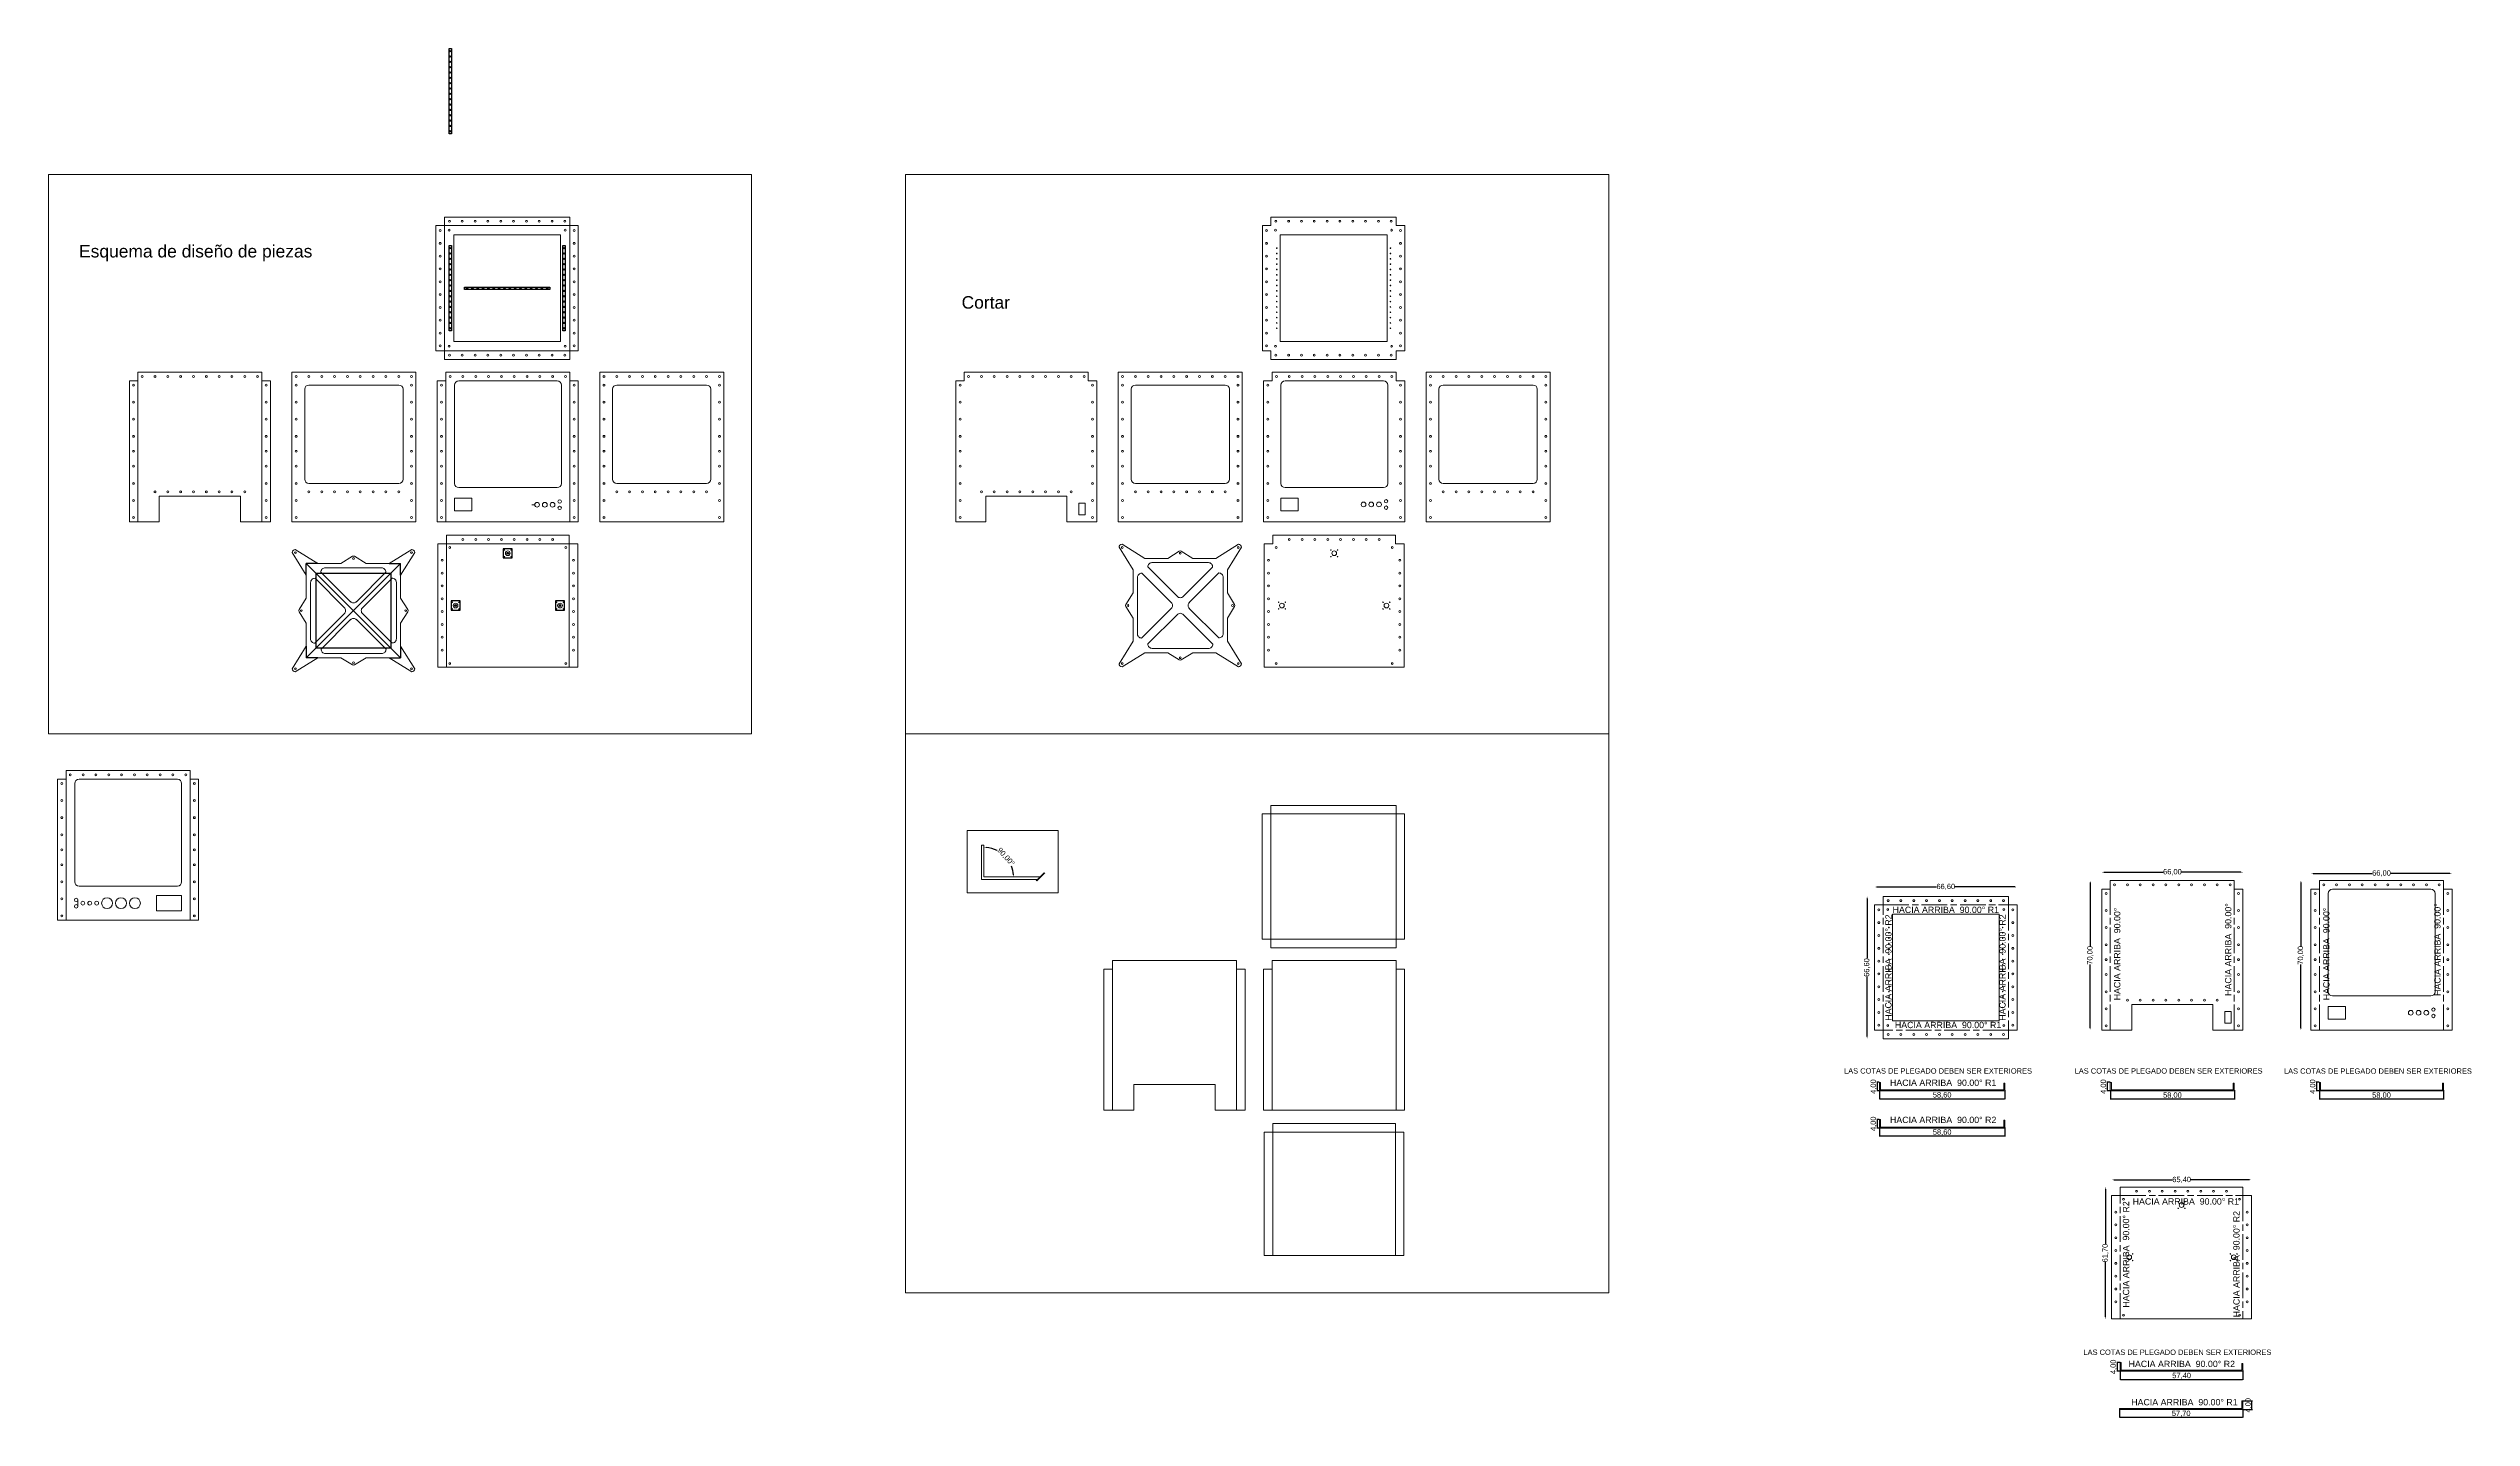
# Model space of a CAD drawing. Header units: millimetres. Extents: x 2378 to 3511, y 1803 to 2443.
import ezdxf

# ---------------------------------------------------------------- set-up
doc = ezdxf.new("R2010")
doc.units = ezdxf.units.MM
doc.linetypes.add('ACAD_ISO08W100', pattern=[36, 24, -3, 6, -3])
doc.layers.add('Agujero', color=20, linetype='Continuous', lineweight=20)
doc.layers.add('BLOQUES', color=9, linetype='Continuous', lineweight=20)
doc.layers.add('NO', color=30, linetype='Continuous', plot=False)
doc.styles.get("Standard").update_dxf_attribs({"font": 'arial.ttf'})
doc.dimstyles.new('COTA', dxfattribs={"dimtxt": 2.5, "dimasz": 1, "dimexe": 0.18, "dimexo": 0.0625, "dimgap": 0.09, "dimtad": 0, "dimzin": 0, "dimtxsty": 'Standard', "dimcen": 0, "dimse1": 1, "dimse2": 1, "dimazin": 0, "dimtfac": 1, "dimtofl": 0, "dimtmove": 0, "dimatfit": 3, "dimfxl": 1, "dimtolj": 1, "dimtzin": 0, "dimarcsym": 0})
doc.dimstyles.new('Cotas Plano', dxfattribs={"dimtxt": 2.5, "dimasz": 0.15, "dimexe": 0.18, "dimexo": 0.0625, "dimgap": 0.09, "dimtad": 1, "dimzin": 0, "dimtxsty": 'Standard', "dimcen": 0.09, "dimazin": 0, "dimtfac": 1, "dimtofl": 0, "dimtmove": 0, "dimatfit": 3, "dimldrblk": 'DOT', "dimfxl": 1, "dimtolj": 1, "dimtzin": 0, "dimarcsym": 0})

# ---------------------------------------------------------------- blocks, each defined once
blk = doc.blocks.new('*D64')
at = {"layer": 'BLOQUES', "color": 0, "lineweight": -2, "transparency": 16777216}
for start, end in [(63.3286, 85.8619), (4.1381, 21.269)]:
    blk.add_arc((2815.4, 2055.5), 13.8, start, end, dxfattribs=at)
at = {"layer": 'BLOQUES', "color": 0, "transparency": 16777216}
for points in [[(2816.4, 2069.2), (2816.4, 2069.5), (2815.4, 2069.4)], [(2829.4, 2056.5), (2829, 2056.5), (2829.2, 2055.5)]]:
    blk.add_solid(points, dxfattribs=at)
at = {"layer": 'Defpoints', "color": 0, "transparency": 16777216}
for p in [(2815.4, 2070.3), (2822.3, 2067.5), (2815.4, 2055.5), (2815.4, 2055.5), (2826.3, 2055.5)]:
    blk.add_point(p, dxfattribs=at)
at = {"layer": 'BLOQUES', "color": 0, "transparency": 16777216, "insert": (2825.6, 2064.8), "char_height": 2.5, "attachment_point": 5, "rotation": 312.2988}
blk.add_mtext('\\A1;90,00°', dxfattribs=at)
blk = doc.blocks.new('*D74')
at = {"layer": 'BLOQUES', "color": 0, "lineweight": -2, "transparency": 16777216}
for p, q in [((3233, 2050.8), (3261, 2050.8)), ((3297.6, 2050.8), (3269.6, 2050.8))]:
    blk.add_line(p, q, dxfattribs=at)
at = {"layer": 'BLOQUES', "color": 0, "transparency": 16777216}
for points in [[(3233, 2050.9), (3233, 2050.6), (3232, 2050.8)], [(3297.6, 2050.9), (3297.6, 2050.6), (3298.6, 2050.8)]]:
    blk.add_solid(points, dxfattribs=at)
at = {"layer": 'Defpoints', "color": 0, "transparency": 16777216}
for p in [(3232, 2042.4), (3298.6, 2050.8), (3298.6, 2042.4)]:
    blk.add_point(p, dxfattribs=at)
at = {"layer": 'BLOQUES', "color": 0, "transparency": 16777216, "insert": (3265.3, 2050.8), "char_height": 2.5, "attachment_point": 5}
blk.add_mtext('\\A1;66,60', dxfattribs=at)
blk = doc.blocks.new('*D75')
at = {"layer": 'BLOQUES', "color": 0, "lineweight": -2, "transparency": 16777216}
for p, q in [((3228.5, 2045.4), (3228.5, 2017.4)), ((3228.5, 1980.8), (3228.5, 2008.8))]:
    blk.add_line(p, q, dxfattribs=at)
at = {"layer": 'BLOQUES', "color": 0, "transparency": 16777216}
for points in [[(3228.3, 2045.4), (3228.7, 2045.4), (3228.5, 2046.4)], [(3228.3, 1980.8), (3228.7, 1980.8), (3228.5, 1979.8)]]:
    blk.add_solid(points, dxfattribs=at)
at = {"layer": 'Defpoints', "color": 0, "transparency": 16777216}
for p in [(3228.5, 2046.4), (3236, 2046.4), (3236, 1979.8)]:
    blk.add_point(p, dxfattribs=at)
at = {"layer": 'BLOQUES', "color": 0, "transparency": 16777216, "insert": (3228.5, 2013.1), "char_height": 2.5, "attachment_point": 5, "rotation": 90}
blk.add_mtext('\\A1;66,60', dxfattribs=at)
blk = doc.blocks.new('*D87')
at = {"layer": 'BLOQUES', "color": 0, "lineweight": -2, "transparency": 16777216}
for p, q in [((3339.3, 2057.7), (3366.9, 2057.7)), ((3403.3, 2057.7), (3375.6, 2057.7))]:
    blk.add_line(p, q, dxfattribs=at)
at = {"layer": 'BLOQUES', "color": 0, "transparency": 16777216}
for points in [[(3339.3, 2057.9), (3339.3, 2057.5), (3338.3, 2057.7)], [(3403.3, 2057.9), (3403.3, 2057.5), (3404.3, 2057.7)]]:
    blk.add_solid(points, dxfattribs=at)
at = {"layer": 'Defpoints', "color": 0, "transparency": 16777216}
for p in [(3338.3, 2053.9), (3404.3, 2057.7), (3404.3, 2053.8)]:
    blk.add_point(p, dxfattribs=at)
at = {"layer": 'BLOQUES', "color": 0, "transparency": 16777216, "insert": (3371.3, 2057.7), "char_height": 2.5, "attachment_point": 5}
blk.add_mtext('\\A1;66,00', dxfattribs=at)
blk = doc.blocks.new('*D88')
at = {"layer": 'BLOQUES', "color": 0, "lineweight": -2, "transparency": 16777216}
for p, q in [((3332.9, 2052.8), (3332.9, 2023.1)), ((3332.9, 1984.8), (3332.9, 2014.5))]:
    blk.add_line(p, q, dxfattribs=at)
at = {"layer": 'BLOQUES', "color": 0, "transparency": 16777216}
for points in [[(3332.7, 2052.8), (3333, 2052.8), (3332.9, 2053.8)], [(3332.7, 1984.8), (3333, 1984.8), (3332.9, 1983.8)]]:
    blk.add_solid(points, dxfattribs=at)
at = {"layer": 'Defpoints', "color": 0, "transparency": 16777216}
for p in [(3338.3, 2053.8), (3332.9, 1983.8), (3342.3, 1983.8)]:
    blk.add_point(p, dxfattribs=at)
at = {"layer": 'BLOQUES', "color": 0, "transparency": 16777216, "insert": (3332.9, 2018.8), "char_height": 2.5, "attachment_point": 5, "rotation": 90}
blk.add_mtext('\\A1;70,00', dxfattribs=at)
blk = doc.blocks.new('*D94')
at = {"layer": 'BLOQUES', "color": 0, "lineweight": -2, "transparency": 16777216}
for p, q in [((3234.2, 1959.4), (3233, 1959.4)), ((3234.2, 1955.4), (3233, 1955.4)), ((3233.2, 1959.2), (3233.2, 1955.5))]:
    blk.add_line(p, q, dxfattribs=at)
at = {"layer": 'BLOQUES', "color": 0, "transparency": 16777216}
for points in [[(3233.1, 1959.2), (3233.2, 1959.2), (3233.2, 1959.4)], [(3233.1, 1955.5), (3233.2, 1955.5), (3233.2, 1955.4)]]:
    blk.add_solid(points, dxfattribs=at)
at = {"layer": 'Defpoints', "color": 0, "transparency": 16777216}
for p in [(3233.2, 1955.4), (3234.3, 1959.4), (3234.3, 1955.4)]:
    blk.add_point(p, dxfattribs=at)
at = {"layer": 'BLOQUES', "color": 0, "transparency": 16777216, "insert": (3231.6, 1957.4), "char_height": 2.5, "attachment_point": 5, "rotation": 90}
blk.add_mtext('\\A1;4,00', dxfattribs=at)
blk = doc.blocks.new('_Dot')
at = {"color": 0, "linetype": 'ByBlock', "lineweight": -2}
blk.add_line((-0.5, 0), (-1, 0), dxfattribs=at)
at = {"color": 0, "linetype": 'ByBlock', "const_width": 0.5}
blk.add_lwpolyline([(-0.25, 0, 1), (0.25, 0, 1)], format="xyb", close=True, dxfattribs=at)
blk = doc.blocks.new('*D96')
at = {"layer": 'BLOQUES', "color": 0, "lineweight": -2, "transparency": 16777216}
for p, q in [((3234.3, 1955.7), (3234.3, 1951.5)), ((3234.4, 1951.7), (3292.7, 1951.7)), ((3292.9, 1955.7), (3292.9, 1951.5))]:
    blk.add_line(p, q, dxfattribs=at)
at = {"layer": 'BLOQUES', "color": 0, "transparency": 16777216}
for points in [[(3234.4, 1951.7), (3234.4, 1951.7), (3234.3, 1951.7)], [(3292.7, 1951.7), (3292.7, 1951.7), (3292.9, 1951.7)]]:
    blk.add_solid(points, dxfattribs=at)
at = {"layer": 'Defpoints', "color": 0, "transparency": 16777216}
for p in [(3234.3, 1955.7), (3292.9, 1955.7), (3292.9, 1951.7)]:
    blk.add_point(p, dxfattribs=at)
at = {"layer": 'BLOQUES', "color": 0, "transparency": 16777216, "insert": (3263.6, 1953.3), "char_height": 2.5, "attachment_point": 5}
blk.add_mtext('\\A1;58,60', dxfattribs=at)
blk = doc.blocks.new('*D97')
at = {"layer": 'BLOQUES', "color": 0, "lineweight": -2, "transparency": 16777216}
for p, q in [((3431.4, 2052.8), (3431.4, 2023.1)), ((3431.4, 1984.8), (3431.4, 2014.5))]:
    blk.add_line(p, q, dxfattribs=at)
at = {"layer": 'BLOQUES', "color": 0, "transparency": 16777216}
for points in [[(3431.2, 2052.8), (3431.6, 2052.8), (3431.4, 2053.8)], [(3431.2, 1984.8), (3431.6, 1984.8), (3431.4, 1983.8)]]:
    blk.add_solid(points, dxfattribs=at)
at = {"layer": 'Defpoints', "color": 0, "transparency": 16777216}
for p in [(3431.4, 2053.8), (3440.1, 2053.8), (3436.1, 1983.8)]:
    blk.add_point(p, dxfattribs=at)
at = {"layer": 'BLOQUES', "color": 0, "transparency": 16777216, "insert": (3431.4, 2018.8), "char_height": 2.5, "attachment_point": 5, "rotation": 90}
blk.add_mtext('\\A1;70,00', dxfattribs=at)
blk = doc.blocks.new('*D98')
at = {"layer": 'BLOQUES', "color": 0, "lineweight": -2, "transparency": 16777216}
for p, q in [((3437.1, 2057.1), (3464.8, 2057.1)), ((3501.1, 2057.1), (3473.4, 2057.1))]:
    blk.add_line(p, q, dxfattribs=at)
at = {"layer": 'BLOQUES', "color": 0, "transparency": 16777216}
for points in [[(3437.1, 2057.3), (3437.1, 2057), (3436.1, 2057.1)], [(3501.1, 2057.3), (3501.1, 2057), (3502.1, 2057.1)]]:
    blk.add_solid(points, dxfattribs=at)
at = {"layer": 'Defpoints', "color": 0, "transparency": 16777216}
for p in [(3502.1, 2057.1), (3436.1, 2049.8), (3502.1, 2049.8)]:
    blk.add_point(p, dxfattribs=at)
at = {"layer": 'BLOQUES', "color": 0, "transparency": 16777216, "insert": (3469.1, 2057.1), "char_height": 2.5, "attachment_point": 5}
blk.add_mtext('\\A1;66,00', dxfattribs=at)
blk = doc.blocks.new('*D101')
at = {"layer": 'BLOQUES', "color": 0, "lineweight": -2, "transparency": 16777216}
for p, q in [((3342.3, 1955.7), (3342.3, 1951.4)), ((3342.4, 1951.6), (3400.1, 1951.6)), ((3400.3, 1955.7), (3400.3, 1951.4))]:
    blk.add_line(p, q, dxfattribs=at)
at = {"layer": 'BLOQUES', "color": 0, "transparency": 16777216}
for points in [[(3342.4, 1951.6), (3342.4, 1951.6), (3342.3, 1951.6)], [(3400.1, 1951.6), (3400.1, 1951.6), (3400.3, 1951.6)]]:
    blk.add_solid(points, dxfattribs=at)
at = {"layer": 'Defpoints', "color": 0, "transparency": 16777216}
for p in [(3342.3, 1955.7), (3400.3, 1955.7), (3400.3, 1951.6)]:
    blk.add_point(p, dxfattribs=at)
at = {"layer": 'BLOQUES', "color": 0, "transparency": 16777216, "insert": (3371.3, 1953.2), "char_height": 2.5, "attachment_point": 5}
blk.add_mtext('\\A1;58,00', dxfattribs=at)
blk = doc.blocks.new('*D102')
at = {"layer": 'BLOQUES', "color": 0, "lineweight": -2, "transparency": 16777216}
for p, q in [((3342.2, 1959.4), (3340.6, 1959.4)), ((3342.5, 1955.4), (3340.6, 1955.4)), ((3340.8, 1959.2), (3340.8, 1955.5))]:
    blk.add_line(p, q, dxfattribs=at)
at = {"layer": 'BLOQUES', "color": 0, "transparency": 16777216}
for points in [[(3340.8, 1959.2), (3340.8, 1959.2), (3340.8, 1959.4)], [(3340.8, 1955.5), (3340.8, 1955.5), (3340.8, 1955.4)]]:
    blk.add_solid(points, dxfattribs=at)
at = {"layer": 'Defpoints', "color": 0, "transparency": 16777216}
for p in [(3340.8, 1955.4), (3342.3, 1959.4), (3342.6, 1955.4)]:
    blk.add_point(p, dxfattribs=at)
at = {"layer": 'BLOQUES', "color": 0, "transparency": 16777216, "insert": (3339.2, 1957.4), "char_height": 2.5, "attachment_point": 5, "rotation": 90}
blk.add_mtext('\\A1;4,00', dxfattribs=at)
blk = doc.blocks.new('*D103')
at = {"layer": 'BLOQUES', "color": 0, "lineweight": -2, "transparency": 16777216}
for p, q in [((3440.1, 1955.7), (3440.1, 1951.4)), ((3440.2, 1951.6), (3497.9, 1951.6)), ((3498.1, 1955.7), (3498.1, 1951.4))]:
    blk.add_line(p, q, dxfattribs=at)
at = {"layer": 'BLOQUES', "color": 0, "transparency": 16777216}
for points in [[(3440.2, 1951.6), (3440.2, 1951.6), (3440.1, 1951.6)], [(3497.9, 1951.6), (3497.9, 1951.6), (3498.1, 1951.6)]]:
    blk.add_solid(points, dxfattribs=at)
at = {"layer": 'Defpoints', "color": 0, "transparency": 16777216}
for p in [(3440.1, 1955.7), (3498.1, 1955.7), (3498.1, 1951.6)]:
    blk.add_point(p, dxfattribs=at)
at = {"layer": 'BLOQUES', "color": 0, "transparency": 16777216, "insert": (3469.1, 1953.2), "char_height": 2.5, "attachment_point": 5}
blk.add_mtext('\\A1;58,00', dxfattribs=at)
blk = doc.blocks.new('*D104')
at = {"layer": 'BLOQUES', "color": 0, "lineweight": -2, "transparency": 16777216}
for p, q in [((3440, 1959.4), (3438.5, 1959.4)), ((3440.4, 1955.4), (3438.5, 1955.4)), ((3438.7, 1959.2), (3438.7, 1955.5))]:
    blk.add_line(p, q, dxfattribs=at)
at = {"layer": 'BLOQUES', "color": 0, "transparency": 16777216}
for points in [[(3438.6, 1959.2), (3438.7, 1959.2), (3438.7, 1959.4)], [(3438.6, 1955.5), (3438.7, 1955.5), (3438.7, 1955.4)]]:
    blk.add_solid(points, dxfattribs=at)
at = {"layer": 'Defpoints', "color": 0, "transparency": 16777216}
for p in [(3438.7, 1955.4), (3440.1, 1959.4), (3440.4, 1955.4)]:
    blk.add_point(p, dxfattribs=at)
at = {"layer": 'BLOQUES', "color": 0, "transparency": 16777216, "insert": (3437.1, 1957.4), "char_height": 2.5, "attachment_point": 5, "rotation": 90}
blk.add_mtext('\\A1;4,00', dxfattribs=at)
blk = doc.blocks.new('*D109')
at = {"layer": 'BLOQUES', "color": 0, "lineweight": -2, "transparency": 16777216}
for p, q in [((3346.8, 1828.3), (3345.3, 1828.3)), ((3345.4, 1828.1), (3345.4, 1824.4)), ((3347.2, 1824.3), (3345.3, 1824.3))]:
    blk.add_line(p, q, dxfattribs=at)
at = {"layer": 'BLOQUES', "color": 0, "transparency": 16777216}
for points in [[(3345.4, 1828.1), (3345.5, 1828.1), (3345.4, 1828.3)], [(3345.4, 1824.4), (3345.5, 1824.4), (3345.4, 1824.3)]]:
    blk.add_solid(points, dxfattribs=at)
at = {"layer": 'Defpoints', "color": 0, "transparency": 16777216}
for p in [(3346.9, 1828.3), (3345.4, 1824.3), (3347.2, 1824.3)]:
    blk.add_point(p, dxfattribs=at)
at = {"layer": 'BLOQUES', "color": 0, "transparency": 16777216, "insert": (3343.8, 1826.3), "char_height": 2.5, "attachment_point": 5, "rotation": 90}
blk.add_mtext('\\A1;4,00', dxfattribs=at)
blk = doc.blocks.new('*D110')
at = {"layer": 'BLOQUES', "color": 0, "lineweight": -2, "transparency": 16777216}
for p, q in [((3346.9, 1824.5), (3346.9, 1820.2)), ((3347, 1820.4), (3404.1, 1820.4)), ((3404.3, 1824.5), (3404.3, 1820.2))]:
    blk.add_line(p, q, dxfattribs=at)
at = {"layer": 'BLOQUES', "color": 0, "transparency": 16777216}
for points in [[(3347, 1820.4), (3347, 1820.3), (3346.9, 1820.4)], [(3404.1, 1820.4), (3404.1, 1820.3), (3404.3, 1820.4)]]:
    blk.add_solid(points, dxfattribs=at)
at = {"layer": 'Defpoints', "color": 0, "transparency": 16777216}
for p in [(3346.9, 1824.6), (3404.3, 1824.6), (3404.3, 1820.4)]:
    blk.add_point(p, dxfattribs=at)
at = {"layer": 'BLOQUES', "color": 0, "transparency": 16777216, "insert": (3375.6, 1822), "char_height": 2.5, "attachment_point": 5}
blk.add_mtext('\\A1;57,40', dxfattribs=at)
blk = doc.blocks.new('*D113')
at = {"layer": 'BLOQUES', "color": 0, "lineweight": -2, "transparency": 16777216}
for p, q in [((3346.6, 1806.3), (3346.6, 1802.6)), ((3346.7, 1802.7), (3404.1, 1802.7)), ((3404.3, 1806.2), (3404.3, 1802.6))]:
    blk.add_line(p, q, dxfattribs=at)
at = {"layer": 'BLOQUES', "color": 0, "transparency": 16777216}
for points in [[(3346.7, 1802.8), (3346.7, 1802.7), (3346.6, 1802.7)], [(3404.1, 1802.8), (3404.1, 1802.7), (3404.3, 1802.7)]]:
    blk.add_solid(points, dxfattribs=at)
at = {"layer": 'Defpoints', "color": 0, "transparency": 16777216}
for p in [(3346.6, 1806.3), (3404.3, 1806.2), (3404.3, 1802.7)]:
    blk.add_point(p, dxfattribs=at)
at = {"layer": 'BLOQUES', "color": 0, "transparency": 16777216, "insert": (3375.4, 1804.3), "char_height": 2.5, "attachment_point": 5}
blk.add_mtext('\\A1;57,70', dxfattribs=at)
blk = doc.blocks.new('*D114')
at = {"layer": 'BLOQUES', "color": 0, "lineweight": -2, "transparency": 16777216}
for p, q in [((3343.9, 1913.7), (3371.2, 1913.7)), ((3407.3, 1913.7), (3379.9, 1913.7))]:
    blk.add_line(p, q, dxfattribs=at)
at = {"layer": 'BLOQUES', "color": 0, "transparency": 16777216}
for points in [[(3343.9, 1913.9), (3343.9, 1913.6), (3342.9, 1913.7)], [(3407.3, 1913.9), (3407.3, 1913.6), (3408.3, 1913.7)]]:
    blk.add_solid(points, dxfattribs=at)
at = {"layer": 'Defpoints', "color": 0, "transparency": 16777216}
for p in [(3342.9, 1906.4), (3408.3, 1913.7), (3408.3, 1906.4)]:
    blk.add_point(p, dxfattribs=at)
at = {"layer": 'BLOQUES', "color": 0, "transparency": 16777216, "insert": (3375.6, 1913.7), "char_height": 2.5, "attachment_point": 5}
blk.add_mtext('\\A1;65,40', dxfattribs=at)
blk = doc.blocks.new('*D116')
at = {"layer": 'BLOQUES', "color": 0, "lineweight": -2, "transparency": 16777216}
for p, q in [((3404, 1810.3), (3408.7, 1810.3)), ((3404, 1806.3), (3408.7, 1806.3)), ((3408.5, 1806.5), (3408.5, 1810.2))]:
    blk.add_line(p, q, dxfattribs=at)
at = {"layer": 'BLOQUES', "color": 0, "transparency": 16777216}
for points in [[(3408.5, 1810.2), (3408.5, 1810.2), (3408.5, 1810.3)], [(3408.5, 1806.5), (3408.5, 1806.5), (3408.5, 1806.3)]]:
    blk.add_solid(points, dxfattribs=at)
at = {"layer": 'Defpoints', "color": 0, "transparency": 16777216}
for p in [(3403.9, 1810.3), (3403.9, 1806.3), (3408.5, 1810.3)]:
    blk.add_point(p, dxfattribs=at)
at = {"layer": 'BLOQUES', "color": 0, "transparency": 16777216, "insert": (3406.9, 1808.3), "char_height": 2.5, "attachment_point": 5, "rotation": 90}
blk.add_mtext('\\A1;4,00', dxfattribs=at)
blk = doc.blocks.new('*D117')
at = {"layer": 'BLOQUES', "color": 0, "lineweight": -2, "transparency": 16777216}
for p, q in [((3340, 1909.4), (3340, 1883.9)), ((3340, 1849.7), (3340, 1875.2))]:
    blk.add_line(p, q, dxfattribs=at)
at = {"layer": 'BLOQUES', "color": 0, "transparency": 16777216}
for points in [[(3339.8, 1909.4), (3340.2, 1909.4), (3340, 1910.4)], [(3339.8, 1849.7), (3340.2, 1849.7), (3340, 1848.7)]]:
    blk.add_solid(points, dxfattribs=at)
at = {"layer": 'Defpoints', "color": 0, "transparency": 16777216}
for p in [(3346.9, 1910.4), (3340, 1848.7), (3346.9, 1848.7)]:
    blk.add_point(p, dxfattribs=at)
at = {"layer": 'BLOQUES', "color": 0, "transparency": 16777216, "insert": (3340, 1879.5), "char_height": 2.5, "attachment_point": 5, "rotation": 90}
blk.add_mtext('\\A1;61,70', dxfattribs=at)
blk = doc.blocks.new('*D122')
at = {"layer": 'BLOQUES', "color": 0, "lineweight": -2, "transparency": 16777216}
for p, q in [((3234.2, 1942), (3233, 1942)), ((3233.2, 1941.8), (3233.2, 1938.1)), ((3234.2, 1938), (3233, 1938))]:
    blk.add_line(p, q, dxfattribs=at)
at = {"layer": 'BLOQUES', "color": 0, "transparency": 16777216}
for points in [[(3233.1, 1941.8), (3233.2, 1941.8), (3233.2, 1942)], [(3233.1, 1938.1), (3233.2, 1938.1), (3233.2, 1938)]]:
    blk.add_solid(points, dxfattribs=at)
at = {"layer": 'Defpoints', "color": 0, "transparency": 16777216}
for p in [(3234.3, 1942), (3233.2, 1938), (3234.3, 1938)]:
    blk.add_point(p, dxfattribs=at)
at = {"layer": 'BLOQUES', "color": 0, "transparency": 16777216, "insert": (3231.6, 1940), "char_height": 2.5, "attachment_point": 5, "rotation": 90}
blk.add_mtext('\\A1;4,00', dxfattribs=at)
blk = doc.blocks.new('*D123')
at = {"layer": 'BLOQUES', "color": 0, "lineweight": -2, "transparency": 16777216}
for p, q in [((3234.3, 1938.3), (3234.3, 1934.1)), ((3292.9, 1938.3), (3292.9, 1934.1)), ((3234.4, 1934.3), (3292.7, 1934.3))]:
    blk.add_line(p, q, dxfattribs=at)
at = {"layer": 'BLOQUES', "color": 0, "transparency": 16777216}
for points in [[(3234.4, 1934.3), (3234.4, 1934.3), (3234.3, 1934.3)], [(3292.7, 1934.3), (3292.7, 1934.3), (3292.9, 1934.3)]]:
    blk.add_solid(points, dxfattribs=at)
at = {"layer": 'Defpoints', "color": 0, "transparency": 16777216}
for p in [(3234.3, 1938.3), (3292.9, 1938.3), (3292.9, 1934.3)]:
    blk.add_point(p, dxfattribs=at)
at = {"layer": 'BLOQUES', "color": 0, "transparency": 16777216, "insert": (3263.6, 1935.9), "char_height": 2.5, "attachment_point": 5}
blk.add_mtext('\\A1;58,60', dxfattribs=at)

msp = doc.modelspace()

# ---------------------------------------------------------------- linework, layer by layer
at = {"layer": 'Agujero'}
for centre, radius in [((2565.801, 2441.839), 0.15), ((2565.801, 2439.339), 0.15), ((2565.801, 2436.839), 0.15), ((2565.801, 2434.339), 0.15), ((2565.801, 2431.839), 0.15), ((2565.801, 2429.339), 0.15), ((2565.801, 2426.839), 0.15), ((2565.801, 2424.339), 0.15), ((2565.801, 2421.839), 0.15), ((2565.801, 2419.339), 0.15), ((2565.801, 2416.839), 0.15), ((2565.801, 2414.339), 0.15), ((2565.801, 2411.839), 0.15), ((2565.801, 2409.339), 0.15), ((2565.801, 2406.839), 0.15), ((2565.801, 2404.339), 0.15), ((2561.101, 2357.913), 0.45), ((2565.251, 2358.063), 0.4), ((2565.401, 2362.213), 0.45), ((2571.401, 2362.213), 0.45), ((2577.401, 2362.213), 0.45), ((2583.401, 2362.213), 0.45), ((2589.401, 2362.213), 0.45), ((2595.401, 2362.213), 0.45), ((2601.401, 2362.213), 0.45), ((2607.401, 2362.213), 0.45), ((2613.401, 2362.213), 0.45), ((2619.401, 2362.213), 0.45), ((2619.551, 2358.063), 0.4), ((2623.701, 2357.913), 0.45), ((2947.641, 2357.913), 0.45), ((2951.791, 2358.063), 0.4), ((2951.941, 2362.213), 0.45), ((2957.941, 2362.213), 0.45), ((2963.941, 2362.213), 0.45), ((2969.941, 2362.213), 0.45), ((2975.941, 2362.213), 0.45), ((2981.941, 2362.213), 0.45), ((2987.941, 2362.213), 0.45), ((2993.941, 2362.213), 0.45), ((2999.941, 2362.213), 0.45), ((3005.941, 2362.213), 0.45), ((3006.091, 2358.063), 0.4), ((3010.241, 2357.913), 0.45), ((2561.101, 2351.913), 0.45), ((2561.101, 2345.913), 0.45), ((2565.801, 2349.663), 0.15), ((2565.801, 2347.163), 0.15), ((2619.001, 2349.663), 0.15), ((2619.001, 2347.163), 0.15), ((2623.701, 2351.913), 0.45), ((2623.701, 2345.913), 0.45), ((2947.641, 2351.913), 0.45), ((2947.641, 2345.913), 0.45), ((2952.341, 2349.663), 0.15), ((2952.341, 2347.163), 0.15), ((3005.541, 2349.663), 0.15), ((3005.541, 2347.163), 0.15), ((3010.241, 2351.913), 0.45), ((3010.241, 2345.913), 0.45), ((2561.101, 2339.913), 0.45), ((2565.801, 2344.663), 0.15), ((2565.801, 2342.163), 0.15), ((2565.801, 2339.663), 0.15), ((2565.801, 2337.163), 0.15), ((2565.801, 2334.663), 0.15), ((2619.001, 2344.663), 0.15), ((2619.001, 2342.163), 0.15), ((2619.001, 2339.663), 0.15), ((2619.001, 2337.163), 0.15), ((2619.001, 2334.663), 0.15), ((2623.701, 2339.913), 0.45), ((2947.641, 2339.913), 0.45), ((2952.341, 2344.663), 0.15), ((2952.341, 2342.163), 0.15), ((2952.341, 2339.663), 0.15), ((2952.341, 2337.163), 0.15), ((2952.341, 2334.663), 0.15), ((3005.541, 2344.663), 0.15), ((3005.541, 2342.163), 0.15), ((3005.541, 2339.663), 0.15), ((3005.541, 2337.163), 0.15), ((3005.541, 2334.663), 0.15), ((3010.241, 2339.913), 0.45), ((2561.101, 2333.913), 0.45), ((2561.101, 2327.913), 0.45), ((2565.801, 2332.163), 0.15), ((2565.801, 2329.663), 0.15), ((2565.801, 2327.163), 0.15), ((2565.801, 2324.663), 0.15), ((2619.001, 2332.163), 0.15), ((2619.001, 2329.663), 0.15), ((2619.001, 2327.163), 0.15), ((2619.001, 2324.663), 0.15), ((2623.701, 2333.913), 0.45), ((2623.701, 2327.913), 0.45), ((2947.641, 2333.913), 0.45), ((2947.641, 2327.913), 0.45), ((2952.341, 2332.163), 0.15), ((2952.341, 2329.663), 0.15), ((2952.341, 2327.163), 0.15), ((2952.341, 2324.663), 0.15), ((3005.541, 2332.163), 0.15), ((3005.541, 2329.663), 0.15), ((3005.541, 2327.163), 0.15), ((3005.541, 2324.663), 0.15), ((3010.241, 2333.913), 0.45), ((3010.241, 2327.913), 0.45), ((2561.101, 2321.913), 0.45), ((2561.101, 2315.913), 0.45), ((2565.801, 2322.163), 0.15), ((2565.801, 2319.663), 0.15), ((2565.801, 2317.163), 0.15), ((2565.801, 2314.663), 0.15), ((2565.801, 2312.163), 0.15), ((2619.001, 2322.163), 0.15), ((2619.001, 2319.663), 0.15), ((2619.001, 2317.163), 0.15), ((2619.001, 2314.663), 0.15), ((2619.001, 2312.163), 0.15), ((2623.701, 2321.913), 0.45), ((2623.701, 2315.913), 0.45), ((2947.641, 2321.913), 0.45), ((2947.641, 2315.913), 0.45), ((2952.341, 2322.163), 0.15), ((2952.341, 2319.663), 0.15), ((2952.341, 2317.163), 0.15), ((2952.341, 2314.663), 0.15), ((2952.341, 2312.163), 0.15), ((3005.541, 2322.163), 0.15), ((3005.541, 2319.663), 0.15), ((3005.541, 2317.163), 0.15), ((3005.541, 2314.663), 0.15), ((3005.541, 2312.163), 0.15), ((3010.241, 2321.913), 0.45), ((3010.241, 2315.913), 0.45), ((2561.101, 2309.913), 0.45), ((2561.101, 2303.913), 0.45), ((2565.251, 2303.763), 0.4), ((2619.551, 2303.763), 0.4), ((2623.701, 2309.913), 0.45), ((2623.701, 2303.913), 0.45), ((2947.641, 2309.913), 0.45), ((2947.641, 2303.913), 0.45), ((2951.791, 2303.763), 0.4), ((3006.091, 2303.763), 0.4), ((3010.241, 2309.913), 0.45), ((3010.241, 2303.913), 0.45), ((2421.701, 2289.613), 0.45), ((2427.701, 2289.613), 0.45), ((2433.701, 2289.613), 0.45), ((2439.701, 2289.613), 0.45), ((2445.701, 2289.613), 0.45), ((2451.701, 2289.613), 0.45), ((2457.701, 2289.613), 0.45), ((2463.701, 2289.613), 0.45), ((2469.701, 2289.613), 0.45), ((2475.701, 2289.613), 0.45), ((2493.701, 2289.613), 0.45), ((2499.701, 2289.613), 0.45), ((2505.701, 2289.613), 0.45), ((2511.701, 2289.613), 0.45), ((2517.701, 2289.613), 0.45), ((2523.701, 2289.613), 0.45), ((2529.701, 2289.613), 0.45), ((2535.701, 2289.613), 0.45), ((2541.701, 2289.613), 0.45), ((2547.701, 2289.613), 0.45), ((2565.401, 2299.613), 0.45), ((2565.701, 2289.613), 0.45), ((2571.401, 2299.613), 0.45), ((2571.701, 2289.613), 0.45), ((2577.401, 2299.613), 0.45), ((2577.701, 2289.613), 0.45), ((2583.401, 2299.613), 0.45), ((2583.701, 2289.613), 0.45), ((2589.401, 2299.613), 0.45), ((2589.701, 2289.613), 0.45), ((2595.401, 2299.613), 0.45), ((2595.701, 2289.613), 0.45), ((2601.401, 2299.613), 0.45), ((2601.701, 2289.613), 0.45), ((2607.401, 2299.613), 0.45), ((2607.701, 2289.613), 0.45), ((2613.401, 2299.613), 0.45), ((2613.701, 2289.613), 0.45), ((2619.401, 2299.613), 0.45), ((2619.701, 2289.613), 0.45), ((2637.701, 2289.613), 0.45), ((2643.701, 2289.613), 0.45), ((2649.701, 2289.613), 0.45), ((2655.701, 2289.613), 0.45), ((2661.701, 2289.613), 0.45), ((2667.701, 2289.613), 0.45), ((2673.701, 2289.613), 0.45), ((2679.701, 2289.613), 0.45), ((2685.701, 2289.613), 0.45), ((2691.701, 2289.613), 0.45), ((2808.241, 2289.613), 0.45), ((2814.241, 2289.613), 0.45), ((2820.241, 2289.613), 0.45), ((2826.241, 2289.613), 0.45), ((2832.241, 2289.613), 0.45), ((2838.241, 2289.613), 0.45), ((2844.241, 2289.613), 0.45), ((2850.241, 2289.613), 0.45), ((2856.241, 2289.613), 0.45), ((2862.241, 2289.613), 0.45), ((2880.241, 2289.613), 0.45), ((2886.241, 2289.613), 0.45), ((2892.241, 2289.613), 0.45), ((2898.241, 2289.613), 0.45), ((2904.241, 2289.613), 0.45), ((2910.241, 2289.613), 0.45), ((2916.241, 2289.613), 0.45), ((2922.241, 2289.613), 0.45), ((2928.241, 2289.613), 0.45), ((2934.241, 2289.613), 0.45), ((2951.941, 2299.613), 0.45), ((2952.241, 2289.613), 0.45), ((2957.941, 2299.613), 0.45), ((2958.241, 2289.613), 0.45), ((2963.941, 2299.613), 0.45), ((2964.241, 2289.613), 0.45), ((2969.941, 2299.613), 0.45), ((2970.241, 2289.613), 0.45), ((2975.941, 2299.613), 0.45), ((2976.241, 2289.613), 0.45), ((2981.941, 2299.613), 0.45), ((2982.241, 2289.613), 0.45), ((2987.941, 2299.613), 0.45), ((2988.241, 2289.613), 0.45), ((2993.941, 2299.613), 0.45), ((2994.241, 2289.613), 0.45), ((2999.941, 2299.613), 0.45), ((3000.241, 2289.613), 0.45), ((3005.941, 2299.613), 0.45), ((3006.241, 2289.613), 0.45), ((3024.241, 2289.613), 0.45), ((3030.241, 2289.613), 0.45), ((3036.241, 2289.613), 0.45), ((3042.241, 2289.613), 0.45), ((3048.241, 2289.613), 0.45), ((3054.241, 2289.613), 0.45), ((3060.241, 2289.613), 0.45), ((3066.241, 2289.613), 0.45), ((3072.241, 2289.613), 0.45), ((3078.241, 2289.613), 0.45), ((2417.701, 2285.613), 0.45), ((2417.701, 2277.613), 0.45), ((2479.701, 2285.613), 0.45), ((2479.701, 2277.613), 0.45), ((2493.701, 2285.613), 0.45), ((2493.701, 2277.613), 0.45), ((2547.701, 2285.613), 0.45), ((2547.701, 2277.613), 0.45), ((2561.701, 2285.613), 0.45), ((2561.701, 2277.613), 0.45), ((2623.701, 2285.613), 0.45), ((2623.701, 2277.613), 0.45), ((2637.701, 2285.613), 0.45), ((2637.701, 2277.613), 0.45), ((2691.701, 2285.613), 0.45), ((2691.701, 2277.613), 0.45), ((2804.241, 2285.613), 0.45), ((2804.241, 2277.613), 0.45), ((2866.241, 2285.613), 0.45), ((2866.241, 2277.613), 0.45), ((2880.241, 2285.613), 0.45), ((2880.241, 2277.613), 0.45), ((2934.241, 2285.613), 0.45), ((2934.241, 2277.613), 0.45), ((2948.241, 2285.613), 0.45), ((2948.241, 2277.613), 0.45), ((3010.241, 2285.613), 0.45), ((3010.241, 2277.613), 0.45), ((3024.241, 2285.613), 0.45), ((3024.241, 2277.613), 0.45), ((3078.241, 2285.613), 0.45), ((3078.241, 2277.613), 0.45), ((2417.701, 2269.613), 0.45), ((2479.701, 2269.613), 0.45), ((2493.701, 2269.613), 0.45), ((2547.701, 2269.613), 0.45), ((2561.701, 2269.613), 0.45), ((2623.701, 2269.613), 0.45), ((2637.701, 2269.613), 0.45), ((2691.701, 2269.613), 0.45), ((2804.241, 2269.613), 0.45), ((2866.241, 2269.613), 0.45), ((2880.241, 2269.613), 0.45), ((2934.241, 2269.613), 0.45), ((2948.241, 2269.613), 0.45), ((3010.241, 2269.613), 0.45), ((3024.241, 2269.613), 0.45), ((3078.241, 2269.613), 0.45), ((2417.701, 2261.613), 0.45), ((2479.701, 2261.613), 0.45), ((2493.701, 2261.613), 0.45), ((2547.701, 2261.613), 0.45), ((2561.701, 2261.613), 0.45), ((2623.701, 2261.613), 0.45), ((2637.701, 2261.613), 0.45), ((2691.701, 2261.613), 0.45), ((2804.241, 2261.613), 0.45), ((2866.241, 2261.613), 0.45), ((2880.241, 2261.613), 0.45), ((2934.241, 2261.613), 0.45), ((2948.241, 2261.613), 0.45), ((3010.241, 2261.613), 0.45), ((3024.241, 2261.613), 0.45), ((3078.241, 2261.613), 0.45), ((2417.701, 2254.613), 0.45), ((2417.701, 2247.613), 0.45), ((2479.701, 2254.613), 0.45), ((2479.701, 2247.613), 0.45), ((2493.701, 2254.613), 0.45), ((2493.701, 2247.613), 0.45), ((2547.701, 2254.613), 0.45), ((2547.701, 2247.613), 0.45), ((2561.701, 2254.613), 0.45), ((2561.701, 2247.613), 0.45), ((2623.701, 2254.613), 0.45), ((2623.701, 2247.613), 0.45), ((2637.701, 2254.613), 0.45), ((2637.701, 2247.613), 0.45), ((2691.701, 2254.613), 0.45), ((2691.701, 2247.613), 0.45), ((2804.241, 2254.613), 0.45), ((2804.241, 2247.613), 0.45), ((2866.241, 2254.613), 0.45), ((2866.241, 2247.613), 0.45), ((2880.241, 2254.613), 0.45), ((2880.241, 2247.613), 0.45), ((2934.241, 2254.613), 0.45), ((2934.241, 2247.613), 0.45), ((2948.241, 2254.613), 0.45), ((2948.241, 2247.613), 0.45), ((3010.241, 2254.613), 0.45), ((3010.241, 2247.613), 0.45), ((3024.241, 2254.613), 0.45), ((3024.241, 2247.613), 0.45), ((3078.241, 2254.613), 0.45), ((3078.241, 2247.613), 0.45), ((2417.701, 2239.613), 0.45), ((2427.701, 2235.613), 0.45), ((2433.701, 2235.613), 0.45), ((2439.701, 2235.613), 0.45), ((2445.701, 2235.613), 0.45), ((2451.701, 2235.613), 0.45), ((2457.701, 2235.613), 0.45), ((2463.701, 2235.613), 0.45), ((2469.701, 2235.613), 0.45), ((2479.701, 2239.613), 0.45), ((2493.701, 2239.613), 0.45), ((2499.701, 2235.613), 0.45), ((2505.701, 2235.613), 0.45), ((2511.701, 2235.613), 0.45), ((2517.701, 2235.613), 0.45), ((2523.701, 2235.613), 0.45), ((2529.701, 2235.613), 0.45), ((2535.701, 2235.613), 0.45), ((2541.701, 2235.613), 0.45), ((2547.701, 2239.613), 0.45), ((2561.701, 2239.613), 0.45), ((2623.701, 2239.613), 0.45), ((2637.701, 2239.613), 0.45), ((2643.701, 2235.613), 0.45), ((2649.701, 2235.613), 0.45), ((2655.701, 2235.613), 0.45), ((2661.701, 2235.613), 0.45), ((2667.701, 2235.613), 0.45), ((2673.701, 2235.613), 0.45), ((2679.701, 2235.613), 0.45), ((2685.701, 2235.613), 0.45), ((2691.701, 2239.613), 0.45), ((2804.241, 2239.613), 0.45), ((2814.241, 2235.613), 0.45), ((2820.241, 2235.613), 0.45), ((2826.241, 2235.613), 0.45), ((2832.241, 2235.613), 0.45), ((2838.241, 2235.613), 0.45), ((2844.241, 2235.613), 0.45), ((2850.241, 2235.613), 0.45), ((2856.241, 2235.613), 0.45), ((2866.241, 2239.613), 0.45), ((2880.241, 2239.613), 0.45), ((2886.241, 2235.613), 0.45), ((2892.241, 2235.613), 0.45), ((2898.241, 2235.613), 0.45), ((2904.241, 2235.613), 0.45), ((2910.241, 2235.613), 0.45), ((2916.241, 2235.613), 0.45), ((2922.241, 2235.613), 0.45), ((2928.241, 2235.613), 0.45), ((2934.241, 2239.613), 0.45), ((2948.241, 2239.613), 0.45), ((3010.241, 2239.613), 0.45), ((3024.241, 2239.613), 0.45), ((3030.241, 2235.613), 0.45), ((3036.241, 2235.613), 0.45), ((3042.241, 2235.613), 0.45), ((3048.241, 2235.613), 0.45), ((3054.241, 2235.613), 0.45), ((3060.241, 2235.613), 0.45), ((3066.241, 2235.613), 0.45), ((3072.241, 2235.613), 0.45), ((3078.241, 2239.613), 0.45), ((2417.701, 2231.613), 0.45), ((2417.701, 2223.613), 0.45), ((2479.701, 2231.613), 0.45), ((2479.701, 2223.613), 0.45), ((2493.701, 2231.613), 0.45), ((2493.701, 2223.613), 0.45), ((2547.701, 2231.613), 0.45), ((2547.701, 2223.613), 0.45), ((2561.701, 2231.613), 0.45), ((2561.701, 2223.613), 0.45), ((2623.701, 2231.613), 0.45), ((2623.701, 2223.613), 0.45), ((2637.701, 2231.613), 0.45), ((2637.701, 2223.613), 0.45), ((2691.701, 2231.613), 0.45), ((2691.701, 2223.613), 0.45), ((2804.241, 2231.613), 0.45), ((2804.241, 2223.613), 0.45), ((2866.241, 2231.613), 0.45), ((2866.241, 2223.613), 0.45), ((2880.241, 2231.613), 0.45), ((2880.241, 2223.613), 0.45), ((2934.241, 2231.613), 0.45), ((2934.241, 2223.613), 0.45), ((2948.241, 2231.613), 0.45), ((2948.241, 2223.613), 0.45), ((3010.241, 2231.613), 0.45), ((3010.241, 2223.613), 0.45), ((3024.241, 2231.613), 0.45), ((3024.241, 2223.613), 0.45), ((3078.241, 2231.613), 0.45), ((3078.241, 2223.613), 0.45), ((2565.551, 2209.613), 0.4), ((2571.701, 2213.313), 0.45), ((2577.701, 2213.313), 0.45), ((2583.701, 2213.313), 0.45), ((2589.701, 2213.313), 0.45), ((2595.701, 2213.313), 0.45), ((2601.701, 2213.313), 0.45), ((2607.701, 2213.313), 0.45), ((2613.701, 2213.313), 0.45), ((2619.851, 2209.613), 0.4), ((2880.091, 2209.613), 0.4), ((2934.391, 2209.613), 0.4), ((2952.091, 2209.613), 0.4), ((2958.241, 2213.313), 0.45), ((2964.241, 2213.313), 0.45), ((2970.241, 2213.313), 0.45), ((2976.241, 2213.313), 0.45), ((2982.241, 2213.313), 0.45), ((2988.241, 2213.313), 0.45), ((2994.241, 2213.313), 0.45), ((3000.241, 2213.313), 0.45), ((3006.391, 2209.613), 0.4), ((2493.379, 2207.217), 0.4), ((2520.529, 2204.502), 0.42), ((2547.679, 2207.217), 0.4), ((2562.001, 2203.613), 0.45), ((2591.14, 2208.459), 0.12), ((2591.14, 2205.337), 0.12), ((2592.701, 2206.898), 1.108), ((2594.262, 2208.459), 0.12), ((2594.262, 2205.337), 0.12), ((2623.401, 2203.613), 0.45), ((2907.241, 2206.898), 0.42), ((2948.541, 2203.613), 0.45), ((2977.68, 2208.459), 0.12), ((2977.68, 2205.337), 0.12), ((2979.241, 2206.898), 1.108), ((2980.802, 2208.459), 0.12), ((2980.802, 2205.337), 0.12), ((3009.941, 2203.613), 0.45), ((2562.001, 2197.613), 0.45), ((2562.001, 2191.613), 0.45), ((2623.401, 2197.613), 0.45), ((2623.401, 2191.613), 0.45), ((2948.541, 2197.613), 0.45), ((2948.541, 2191.613), 0.45), ((3009.941, 2197.613), 0.45), ((3009.941, 2191.613), 0.45), ((2496.094, 2180.067), 0.42), ((2544.964, 2180.067), 0.42), ((2562.001, 2185.613), 0.45), ((2562.001, 2179.613), 0.45), ((2566.705, 2184.024), 0.12), ((2566.705, 2180.902), 0.12), ((2568.266, 2182.463), 1.108), ((2569.827, 2184.024), 0.12), ((2569.827, 2180.902), 0.12), ((2615.575, 2184.024), 0.12), ((2615.575, 2180.902), 0.12), ((2617.136, 2182.463), 1.108), ((2618.697, 2184.024), 0.12), ((2618.697, 2180.902), 0.12), ((2623.401, 2185.613), 0.45), ((2623.401, 2179.613), 0.45), ((2882.806, 2182.463), 0.42), ((2931.676, 2182.463), 0.42), ((2948.541, 2185.613), 0.45), ((2948.541, 2179.613), 0.45), ((2953.245, 2184.024), 0.12), ((2953.245, 2180.902), 0.12), ((2954.806, 2182.463), 1.108), ((2956.367, 2184.024), 0.12), ((2956.367, 2180.902), 0.12), ((3002.115, 2184.024), 0.12), ((3002.115, 2180.902), 0.12), ((3003.676, 2182.463), 1.108), ((3005.237, 2184.024), 0.12), ((3005.237, 2180.902), 0.12), ((3009.941, 2185.613), 0.45), ((3009.941, 2179.613), 0.45), ((2562.001, 2173.613), 0.45), ((2562.001, 2167.613), 0.45), ((2623.401, 2173.613), 0.45), ((2623.401, 2167.613), 0.45), ((2948.541, 2173.613), 0.45), ((2948.541, 2167.613), 0.45), ((3009.941, 2173.613), 0.45), ((3009.941, 2167.613), 0.45), ((2520.529, 2155.632), 0.42), ((2562.001, 2161.613), 0.45), ((2565.551, 2155.313), 0.4), ((2619.851, 2155.313), 0.4), ((2623.401, 2161.613), 0.45), ((2880.091, 2155.313), 0.4), ((2907.241, 2158.028), 0.42), ((2934.391, 2155.313), 0.4), ((2948.541, 2161.613), 0.45), ((2952.091, 2155.313), 0.4), ((3006.391, 2155.313), 0.4), ((3009.941, 2161.613), 0.45), ((2493.379, 2152.917), 0.4), ((2547.679, 2152.917), 0.4), ((2384.089, 2099.214), 0.45), ((2388.089, 2103.214), 0.45), ((2394.089, 2103.214), 0.45), ((2400.089, 2103.214), 0.45), ((2406.089, 2103.214), 0.45), ((2412.089, 2103.214), 0.45), ((2418.089, 2103.214), 0.45), ((2424.089, 2103.214), 0.45), ((2430.089, 2103.214), 0.45), ((2436.089, 2103.214), 0.45), ((2442.089, 2103.214), 0.45), ((2446.089, 2099.214), 0.45), ((2384.089, 2091.214), 0.45), ((2446.089, 2091.214), 0.45), ((2384.089, 2083.214), 0.45), ((2384.089, 2075.214), 0.45), ((2446.089, 2083.214), 0.45), ((2446.089, 2075.214), 0.45), ((2384.089, 2068.214), 0.45), ((2446.089, 2068.214), 0.45), ((2384.089, 2061.214), 0.45), ((2384.089, 2053.214), 0.45), ((2446.089, 2061.214), 0.45), ((2446.089, 2053.214), 0.45), ((3344.257, 2051.781), 0.45), ((3350.257, 2051.781), 0.45), ((3356.257, 2051.781), 0.45), ((3362.257, 2051.781), 0.45), ((3368.257, 2051.781), 0.45), ((3374.257, 2051.781), 0.45), ((3380.257, 2051.781), 0.45), ((3386.257, 2051.781), 0.45), ((3392.257, 2051.781), 0.45), ((3398.257, 2051.781), 0.45), ((3442.091, 2051.781), 0.45), ((3448.091, 2051.781), 0.45), ((3454.091, 2051.781), 0.45), ((3460.091, 2051.781), 0.45), ((3466.091, 2051.781), 0.45), ((3472.091, 2051.781), 0.45), ((3478.091, 2051.781), 0.45), ((3484.091, 2051.781), 0.45), ((3490.091, 2051.781), 0.45), ((3496.091, 2051.781), 0.45), ((2384.089, 2045.214), 0.45), ((2446.089, 2045.214), 0.45), ((3234.006, 2040.081), 0.45), ((3238.156, 2040.231), 0.4), ((3238.306, 2044.381), 0.45), ((3244.306, 2044.381), 0.45), ((3250.306, 2044.381), 0.45), ((3256.306, 2044.381), 0.45), ((3262.306, 2044.381), 0.45), ((3268.306, 2044.381), 0.45), ((3274.306, 2044.381), 0.45), ((3280.306, 2044.381), 0.45), ((3286.306, 2044.381), 0.45), ((3292.306, 2044.381), 0.45), ((3292.456, 2040.231), 0.4), ((3296.606, 2040.081), 0.45), ((3340.257, 2047.781), 0.45), ((3340.257, 2039.781), 0.45), ((3402.257, 2047.781), 0.45), ((3402.257, 2039.781), 0.45), ((3438.091, 2047.781), 0.45), ((3438.091, 2039.781), 0.45), ((3500.091, 2047.781), 0.45), ((3500.091, 2039.781), 0.45), ((2384.089, 2037.214), 0.45), ((2446.089, 2037.214), 0.45), ((3234.006, 2034.081), 0.45), ((3238.706, 2031.831), 0.15), ((3238.706, 2029.331), 0.15), ((3291.906, 2031.831), 0.15), ((3291.906, 2029.331), 0.15), ((3296.606, 2034.081), 0.45), ((3340.257, 2031.781), 0.45), ((3402.257, 2031.781), 0.45), ((3438.091, 2031.781), 0.45), ((3500.091, 2031.781), 0.45), ((3234.006, 2028.081), 0.45), ((3234.006, 2022.081), 0.45), ((3238.706, 2026.831), 0.15), ((3238.706, 2024.331), 0.15), ((3238.706, 2021.831), 0.15), ((3238.706, 2019.331), 0.15), ((3291.906, 2026.831), 0.15), ((3291.906, 2024.331), 0.15), ((3291.906, 2021.831), 0.15), ((3291.906, 2019.331), 0.15), ((3296.606, 2028.081), 0.45), ((3296.606, 2022.081), 0.45), ((3340.257, 2023.781), 0.45), ((3402.257, 2023.781), 0.45), ((3438.091, 2023.781), 0.45), ((3500.091, 2023.781), 0.45), ((3234.006, 2016.081), 0.45), ((3234.006, 2010.081), 0.45), ((3238.706, 2016.831), 0.15), ((3238.706, 2014.331), 0.15), ((3238.706, 2011.831), 0.15), ((3238.706, 2009.331), 0.15), ((3238.706, 2006.831), 0.15), ((3291.906, 2016.831), 0.15), ((3291.906, 2014.331), 0.15), ((3291.906, 2011.831), 0.15), ((3291.906, 2009.331), 0.15), ((3291.906, 2006.831), 0.15), ((3296.606, 2016.081), 0.45), ((3296.606, 2010.081), 0.45), ((3340.257, 2016.781), 0.45), ((3340.257, 2009.781), 0.45), ((3402.257, 2016.781), 0.45), ((3402.257, 2009.781), 0.45), ((3438.091, 2016.781), 0.45), ((3438.091, 2009.781), 0.45), ((3500.091, 2016.781), 0.45), ((3500.091, 2009.781), 0.45), ((3234.006, 2004.081), 0.45), ((3234.006, 1998.081), 0.45), ((3238.706, 2004.331), 0.15), ((3238.706, 2001.831), 0.15), ((3238.706, 1999.331), 0.15), ((3238.706, 1996.831), 0.15), ((3291.906, 2004.331), 0.15), ((3291.906, 2001.831), 0.15), ((3291.906, 1999.331), 0.15), ((3291.906, 1996.831), 0.15), ((3296.606, 2004.081), 0.45), ((3296.606, 1998.081), 0.45), ((3340.257, 2001.781), 0.45), ((3350.257, 1997.781), 0.45), ((3356.257, 1997.781), 0.45), ((3362.257, 1997.781), 0.45), ((3368.257, 1997.781), 0.45), ((3374.257, 1997.781), 0.45), ((3380.257, 1997.781), 0.45), ((3386.257, 1997.781), 0.45), ((3392.257, 1997.781), 0.45), ((3402.257, 2001.781), 0.45), ((3438.091, 2001.781), 0.45), ((3500.091, 2001.781), 0.45), ((3234.006, 1992.081), 0.45), ((3234.006, 1986.081), 0.45), ((3238.156, 1985.931), 0.4), ((3238.706, 1994.331), 0.15), ((3291.906, 1994.331), 0.15), ((3292.456, 1985.931), 0.4), ((3296.606, 1992.081), 0.45), ((3296.606, 1986.081), 0.45), ((3340.257, 1993.781), 0.45), ((3340.257, 1985.781), 0.45), ((3402.257, 1993.781), 0.45), ((3402.257, 1985.781), 0.45), ((3438.091, 1993.781), 0.45), ((3438.091, 1985.781), 0.45), ((3500.091, 1993.781), 0.45), ((3500.091, 1985.781), 0.45), ((3238.306, 1981.781), 0.45), ((3244.306, 1981.781), 0.45), ((3250.306, 1981.781), 0.45), ((3256.306, 1981.781), 0.45), ((3262.306, 1981.781), 0.45), ((3268.306, 1981.781), 0.45), ((3274.306, 1981.781), 0.45), ((3280.306, 1981.781), 0.45), ((3286.306, 1981.781), 0.45), ((3292.306, 1981.781), 0.45), ((3348.409, 1904.699), 0.4), ((3354.559, 1908.399), 0.45), ((3360.559, 1908.399), 0.45), ((3366.559, 1908.399), 0.45), ((3372.559, 1908.399), 0.45), ((3378.559, 1908.399), 0.45), ((3384.559, 1908.399), 0.45), ((3390.559, 1908.399), 0.45), ((3396.559, 1908.399), 0.45), ((3402.709, 1904.699), 0.4), ((3344.859, 1898.699), 0.45), ((3344.859, 1892.699), 0.45), ((3373.998, 1903.545), 0.12), ((3373.998, 1900.423), 0.12), ((3375.559, 1901.984), 1.108), ((3377.12, 1903.545), 0.12), ((3377.12, 1900.423), 0.12), ((3406.259, 1898.699), 0.45), ((3406.259, 1892.699), 0.45), ((3344.859, 1886.699), 0.45), ((3406.259, 1886.699), 0.45), ((3344.859, 1880.699), 0.45), ((3344.859, 1874.699), 0.45), ((3349.563, 1879.11), 0.12), ((3349.563, 1875.988), 0.12), ((3351.124, 1877.549), 1.108), ((3352.685, 1879.11), 0.12), ((3352.685, 1875.988), 0.12), ((3398.433, 1879.11), 0.12), ((3398.433, 1875.988), 0.12), ((3399.994, 1877.549), 1.108), ((3401.555, 1879.11), 0.12), ((3401.555, 1875.988), 0.12), ((3406.259, 1880.699), 0.45), ((3406.259, 1874.699), 0.45), ((3344.859, 1868.699), 0.45), ((3344.859, 1862.699), 0.45), ((3406.259, 1868.699), 0.45), ((3406.259, 1862.699), 0.45), ((3344.859, 1856.699), 0.45), ((3348.409, 1850.399), 0.4), ((3402.709, 1850.399), 0.4), ((3406.259, 1856.699), 0.45)]:
    msp.add_circle(centre, radius, dxfattribs=at)
at = {"layer": 'BLOQUES'}
for p, q in [((2563.101, 2360.213), (2559.101, 2360.213)), ((2563.101, 2360.213), (2563.101, 2364.213)), ((2621.701, 2360.213), (2621.701, 2364.213)), ((2621.701, 2360.213), (2625.701, 2360.213)), ((2949.641, 2360.213), (2945.641, 2360.213)), ((2949.641, 2360.213), (2949.641, 2364.213)), ((3008.241, 2360.213), (3008.241, 2364.213)), ((3008.241, 2360.213), (3012.241, 2360.213)), ((2563.101, 2301.613), (2559.101, 2301.613)), ((2563.101, 2297.613), (2563.101, 2301.613)), ((2625.701, 2301.613), (2621.701, 2301.613)), ((2621.701, 2297.613), (2621.701, 2301.613)), ((2949.641, 2301.613), (2945.641, 2301.613)), ((2949.641, 2297.613), (2949.641, 2301.613)), ((3012.241, 2301.613), (3008.241, 2301.613)), ((3008.241, 2297.613), (3008.241, 2301.613)), ((2621.701, 2297.613), (2563.101, 2297.613)), ((3008.241, 2297.613), (2949.641, 2297.613)), ((2419.701, 2287.613), (2415.701, 2287.613)), ((2481.701, 2287.613), (2477.701, 2287.613)), ((2497.701, 2241.613), (2497.701, 2283.613)), ((2541.701, 2285.613), (2499.701, 2285.613)), ((2543.701, 2241.613), (2543.701, 2283.613)), ((2563.701, 2287.613), (2559.701, 2287.613)), ((2567.768, 2239.613), (2567.768, 2285.613)), ((2615.768, 2287.613), (2569.768, 2287.613)), ((2617.768, 2239.613), (2617.768, 2285.613)), ((2625.701, 2287.613), (2621.701, 2287.613)), ((2641.701, 2241.613), (2641.701, 2283.613)), ((2685.701, 2285.613), (2643.701, 2285.613)), ((2687.701, 2241.613), (2687.701, 2283.613)), ((2806.241, 2287.613), (2802.241, 2287.613)), ((2868.241, 2287.613), (2864.241, 2287.613)), ((2884.241, 2241.613), (2884.241, 2283.613)), ((2928.241, 2285.613), (2886.241, 2285.613)), ((2930.241, 2241.613), (2930.241, 2283.613)), ((2950.241, 2287.613), (2946.241, 2287.613)), ((2954.308, 2239.613), (2954.308, 2285.613)), ((3002.308, 2287.613), (2956.308, 2287.613)), ((3004.308, 2239.613), (3004.308, 2285.613)), ((3012.241, 2287.613), (3008.241, 2287.613)), ((3028.241, 2241.613), (3028.241, 2283.613)), ((3072.241, 2285.613), (3030.241, 2285.613)), ((3074.241, 2241.613), (3074.241, 2283.613)), ((2467.701, 2233.613), (2429.701, 2233.613)), ((2541.701, 2239.613), (2499.701, 2239.613)), ((2615.768, 2237.613), (2569.768, 2237.613)), ((2685.701, 2239.613), (2643.701, 2239.613)), ((2854.241, 2233.613), (2816.241, 2233.613)), ((2928.241, 2239.613), (2886.241, 2239.613)), ((3002.308, 2237.613), (2956.308, 2237.613)), ((3072.241, 2239.613), (3030.241, 2239.613)), ((2419.701, 2221.613), (2415.701, 2221.613)), ((2419.701, 2221.613), (2429.701, 2221.613)), ((2467.701, 2221.613), (2477.701, 2221.613)), ((2477.701, 2221.613), (2481.701, 2221.613)), ((2563.701, 2221.613), (2559.701, 2221.613)), ((2603.908, 2229.613), (2605.308, 2229.613)), ((2621.701, 2221.613), (2625.701, 2221.613)), ((2806.241, 2221.613), (2802.241, 2221.613)), ((2806.241, 2221.613), (2816.241, 2221.613)), ((2854.241, 2221.613), (2864.241, 2221.613)), ((2864.241, 2221.613), (2868.241, 2221.613)), ((2950.241, 2221.613), (2946.241, 2221.613)), ((3008.241, 2221.613), (3012.241, 2221.613)), ((2564.001, 2211.313), (2560.001, 2211.313)), ((2564.001, 2211.313), (2564.001, 2215.313)), ((2621.401, 2211.313), (2621.401, 2215.313)), ((2621.401, 2211.313), (2625.401, 2211.313)), ((2890.596, 2204.523), (2880.008, 2211.111)), ((2923.887, 2204.523), (2934.475, 2211.111)), ((2950.541, 2211.313), (2946.541, 2211.313)), ((2950.541, 2211.313), (2950.541, 2215.313)), ((3007.941, 2211.313), (3007.941, 2215.313)), ((3007.941, 2211.313), (3011.941, 2211.313)), ((2498.469, 2196.713), (2491.881, 2207.3)), ((2503.883, 2202.127), (2493.295, 2208.715)), ((2514.649, 2202.127), (2503.883, 2202.127)), ((2533.665, 2200.127), (2507.197, 2200.127)), ((2520.043, 2205.498), (2514.649, 2202.127)), ((2521.014, 2205.498), (2526.409, 2202.127)), ((2537.174, 2202.127), (2526.409, 2202.127)), ((2537.174, 2202.127), (2547.762, 2208.715)), ((2542.589, 2196.713), (2549.176, 2207.3)), ((2885.181, 2199.109), (2878.594, 2209.697)), ((2885.181, 2188.343), (2885.181, 2199.109)), ((2901.361, 2204.523), (2890.596, 2204.523)), ((2892.007, 2200.526), (2905.876, 2186.657)), ((2920.377, 2202.523), (2893.909, 2202.523)), ((2906.756, 2207.894), (2901.361, 2204.523)), ((2907.727, 2207.894), (2913.121, 2204.523)), ((2908.607, 2186.657), (2922.375, 2200.425)), ((2923.887, 2204.523), (2913.121, 2204.523)), ((2929.301, 2199.109), (2935.889, 2209.697)), ((2929.301, 2188.343), (2929.301, 2199.109)), ((2498.469, 2185.947), (2498.469, 2196.713)), ((2500.469, 2166.735), (2500.469, 2193.203)), ((2502.567, 2195.2), (2516.335, 2181.432)), ((2505.295, 2198.129), (2519.163, 2184.261)), ((2521.894, 2184.261), (2535.662, 2198.029)), ((2524.723, 2181.432), (2538.591, 2195.301)), ((2540.589, 2166.931), (2540.589, 2193.399)), ((2542.589, 2185.947), (2542.589, 2196.713)), ((2881.811, 2182.949), (2885.181, 2188.343)), ((2887.181, 2169.131), (2887.181, 2195.599)), ((2889.279, 2197.597), (2903.047, 2183.829)), ((2911.435, 2183.829), (2925.304, 2197.697)), ((2927.301, 2169.327), (2927.301, 2195.795)), ((2932.672, 2182.949), (2929.301, 2188.343)), ((2495.098, 2180.552), (2498.469, 2185.947)), ((2495.098, 2179.581), (2498.469, 2174.187)), ((2502.466, 2164.833), (2516.335, 2178.701)), ((2524.723, 2178.701), (2538.491, 2164.933)), ((2545.959, 2180.552), (2542.589, 2185.947)), ((2545.959, 2179.581), (2542.589, 2174.187)), ((2881.811, 2181.978), (2885.181, 2176.583)), ((2885.181, 2165.818), (2885.181, 2176.583)), ((2889.179, 2167.229), (2903.047, 2181.098)), ((2892.108, 2164.501), (2905.876, 2178.269)), ((2908.607, 2178.269), (2922.475, 2164.401)), ((2911.435, 2181.098), (2925.203, 2167.33)), ((2932.672, 2181.978), (2929.301, 2176.583)), ((2929.301, 2165.818), (2929.301, 2176.583)), ((2498.469, 2163.421), (2498.469, 2174.187)), ((2505.395, 2162.105), (2519.163, 2175.873)), ((2521.894, 2175.873), (2535.763, 2162.004)), ((2542.589, 2163.421), (2542.589, 2174.187)), ((2885.181, 2165.818), (2878.594, 2155.23)), ((2929.301, 2165.818), (2935.889, 2155.23)), ((2498.469, 2163.421), (2491.881, 2152.833)), ((2503.883, 2158.007), (2493.295, 2151.419)), ((2514.649, 2158.007), (2503.883, 2158.007)), ((2533.861, 2160.007), (2507.393, 2160.007)), ((2520.043, 2154.636), (2514.649, 2158.007)), ((2521.014, 2154.636), (2526.409, 2158.007)), ((2537.174, 2158.007), (2526.409, 2158.007)), ((2537.174, 2158.007), (2547.762, 2151.419)), ((2542.589, 2163.421), (2549.176, 2152.833)), ((2564.001, 2153.613), (2560.001, 2153.613)), ((2625.401, 2153.613), (2621.401, 2153.613)), ((2890.596, 2160.403), (2880.008, 2153.816)), ((2901.361, 2160.403), (2890.596, 2160.403)), ((2920.573, 2162.403), (2894.105, 2162.403)), ((2906.756, 2157.033), (2901.361, 2160.403)), ((2907.727, 2157.033), (2913.121, 2160.403)), ((2923.887, 2160.403), (2913.121, 2160.403)), ((2923.887, 2160.403), (2934.475, 2153.816)), ((2950.541, 2153.613), (2946.541, 2153.613)), ((3011.941, 2153.613), (3007.941, 2153.613)), ((2386.089, 2101.214), (2382.089, 2101.214)), ((2390.156, 2053.214), (2390.156, 2099.214)), ((2438.156, 2101.214), (2392.156, 2101.214)), ((2440.156, 2053.214), (2440.156, 2099.214)), ((2448.089, 2101.214), (2444.089, 2101.214)), ((2949.576, 2084.955), (2949.576, 2088.955)), ((3008.176, 2084.955), (3008.176, 2088.955)), ((2949.576, 2084.955), (2945.576, 2084.955)), ((3008.176, 2084.955), (3012.176, 2084.955)), ((2814.196, 2070.309), (2814.196, 2054.309)), ((2814.196, 2070.309), (2815.396, 2070.309)), ((2815.396, 2070.309), (2815.396, 2055.509)), ((2814.196, 2054.309), (2840.803, 2054.309)), ((2815.396, 2055.509), (2842.003, 2055.509)), ((2839.792, 2053.628), (2843.555, 2057.39)), ((2840.121, 2053.628), (2843.884, 2057.39)), ((2391.622, 2044.714), (2391.622, 2041.714)), ((2438.156, 2051.214), (2392.156, 2051.214)), ((3236.006, 2042.381), (3232.006, 2042.381)), ((3236.006, 2042.381), (3236.006, 2046.381)), ((3294.606, 2042.381), (3294.606, 2046.381)), ((3294.606, 2042.381), (3298.606, 2042.381)), ((3342.257, 2049.781), (3338.257, 2049.781)), ((3404.257, 2049.781), (3400.257, 2049.781)), ((3440.091, 2049.781), (3436.091, 2049.781)), ((3444.158, 2001.781), (3444.158, 2047.781)), ((3492.158, 2049.781), (3446.158, 2049.781)), ((3494.158, 2001.781), (3494.158, 2047.781)), ((3502.091, 2049.781), (3498.091, 2049.781)), ((2386.089, 2035.214), (2382.089, 2035.214)), ((2444.089, 2035.214), (2448.089, 2035.214)), ((2949.576, 2026.355), (2945.576, 2026.355)), ((2949.576, 2022.355), (2949.576, 2026.355)), ((3008.176, 2022.355), (2949.576, 2022.355)), ((3012.176, 2026.355), (3008.176, 2026.355)), ((3008.176, 2022.355), (3008.176, 2026.355)), ((2875.527, 2012.355), (2871.527, 2012.355)), ((2937.527, 2012.355), (2933.527, 2012.355)), ((2950.176, 2012.355), (2946.176, 2012.355)), ((3012.176, 2012.355), (3008.176, 2012.355)), ((3390.257, 1995.781), (3352.257, 1995.781)), ((3492.158, 1999.781), (3446.158, 1999.781)), ((3236.006, 1983.781), (3232.006, 1983.781)), ((3236.006, 1979.781), (3236.006, 1983.781)), ((3298.606, 1983.781), (3294.606, 1983.781)), ((3294.606, 1979.781), (3294.606, 1983.781)), ((3342.257, 1983.781), (3338.257, 1983.781)), ((3342.257, 1983.781), (3352.257, 1983.781)), ((3390.257, 1983.781), (3400.257, 1983.781)), ((3400.257, 1983.781), (3404.257, 1983.781)), ((3440.091, 1983.781), (3436.091, 1983.781)), ((3498.091, 1983.781), (3502.091, 1983.781)), ((3294.606, 1979.781), (3236.006, 1979.781)), ((2923.527, 1958.355), (2885.527, 1958.355)), ((3234.644, 1955.363), (3233.741, 1955.363)), ((3234.29, 1955.716), (3234.29, 1959.363)), ((3234.29, 1959.363), (3234.79, 1959.363)), ((3234.29, 1955.363), (3292.537, 1955.363)), ((3234.79, 1959.363), (3234.79, 1955.863)), ((3292.39, 1955.863), (3234.79, 1955.863)), ((3292.89, 1959.009), (3292.39, 1959.009)), ((3292.39, 1959.009), (3292.39, 1955.863)), ((3292.89, 1955.716), (3292.89, 1959.009)), ((3342.257, 1955.716), (3342.257, 1959.363)), ((3342.257, 1959.363), (3342.757, 1959.363)), ((3342.61, 1955.363), (3399.903, 1955.363)), ((3342.757, 1959.363), (3342.757, 1955.863)), ((3399.757, 1955.863), (3342.757, 1955.863)), ((3400.257, 1959.009), (3399.757, 1959.009)), ((3399.757, 1959.009), (3399.757, 1955.863)), ((3400.257, 1955.716), (3400.257, 1959.009)), ((3440.091, 1955.716), (3440.091, 1959.363)), ((3440.091, 1959.363), (3440.591, 1959.363)), ((3440.445, 1955.363), (3497.737, 1955.363)), ((3440.591, 1959.363), (3440.591, 1955.863)), ((3497.737, 1955.716), (3440.591, 1955.863)), ((3498.091, 1959.009), (3497.591, 1959.009)), ((3497.591, 1959.009), (3497.591, 1955.863)), ((3498.091, 1955.716), (3498.091, 1959.009)), ((2875.527, 1946.355), (2871.527, 1946.355)), ((2875.527, 1946.355), (2885.527, 1946.355)), ((2923.527, 1946.355), (2933.527, 1946.355)), ((2933.527, 1946.355), (2937.527, 1946.355)), ((2950.176, 1946.355), (2946.176, 1946.355)), ((2950.476, 1936.055), (2950.476, 1940.055)), ((3007.876, 1936.055), (3007.876, 1940.055)), ((3008.176, 1946.355), (3012.176, 1946.355)), ((3234.29, 1938.333), (3234.29, 1941.979)), ((3234.29, 1941.979), (3234.79, 1941.979)), ((3234.79, 1941.979), (3234.79, 1938.479)), ((3292.39, 1938.479), (3234.79, 1938.479)), ((3292.89, 1941.626), (3292.39, 1941.626)), ((3292.39, 1941.626), (3292.39, 1938.479)), ((3292.89, 1938.333), (3292.89, 1941.626)), ((2950.476, 1936.055), (2946.476, 1936.055)), ((3007.876, 1936.055), (3011.876, 1936.055)), ((3234.644, 1937.979), (3233.741, 1937.979)), ((3234.29, 1937.979), (3292.537, 1937.979)), ((3346.859, 1906.399), (3342.859, 1906.399)), ((3346.859, 1906.399), (3346.859, 1910.399)), ((3404.259, 1906.399), (3404.259, 1910.399)), ((3404.259, 1906.399), (3408.259, 1906.399)), ((2950.476, 1878.355), (2946.476, 1878.355)), ((3011.876, 1878.355), (3007.876, 1878.355)), ((3346.859, 1848.699), (3342.859, 1848.699)), ((3346.859, 1848.699), (3404.259, 1848.699)), ((3408.259, 1848.699), (3404.259, 1848.699)), ((3346.859, 1824.606), (3346.859, 1828.252)), ((3346.859, 1828.252), (3347.359, 1828.252)), ((3347.359, 1828.252), (3347.359, 1824.752)), ((3347.359, 1824.752), (3403.759, 1824.752)), ((3404.259, 1827.899), (3403.759, 1827.899)), ((3403.759, 1827.899), (3403.759, 1824.752)), ((3404.259, 1824.606), (3404.259, 1827.899)), ((3403.906, 1824.252), (3347.213, 1824.252)), ((3403.759, 1806.825), (3346.559, 1806.825)), ((3346.559, 1806.325), (3346.559, 1806.825)), ((3403.906, 1806.325), (3346.559, 1806.325)), ((3404.259, 1810.325), (3403.759, 1810.325)), ((3403.759, 1810.325), (3403.759, 1806.825)), ((3404.259, 1806.678), (3404.259, 1810.325))]:
    msp.add_line(p, q, dxfattribs=at)
at = {"layer": 'BLOQUES', "linetype": 'ACAD_ISO08W100', "ltscale": 0.5}
for p, q in [((3342.257, 2049.781), (3342.257, 1983.781)), ((3400.257, 2049.781), (3400.257, 1983.781)), ((3440.091, 2049.781), (3440.091, 1983.781)), ((3498.091, 2049.781), (3498.091, 1983.781))]:
    msp.add_line(p, q, dxfattribs=at)
at = {"layer": 'BLOQUES'}
for points in [[(2377.866, 2384.125), (2706.754, 2384.125), (2706.754, 2122.484), (2377.866, 2122.484)], [(2778.747, 2384.125), (3107.634, 2384.125), (3107.634, 2122.484), (2778.747, 2122.484)], [(2563.101, 2360.213), (2621.701, 2360.213), (2621.701, 2301.613), (2563.101, 2301.613)], [(2567.401, 2355.913), (2617.401, 2355.913), (2617.401, 2305.913), (2567.401, 2305.913)], [(2953.941, 2355.913), (3003.941, 2355.913), (3003.941, 2305.913), (2953.941, 2305.913)], [(2491.701, 2221.613), (2549.701, 2221.613), (2549.701, 2291.613), (2491.701, 2291.613)], [(2563.701, 2221.613), (2621.701, 2221.613), (2621.701, 2291.613), (2563.701, 2291.613)], [(2635.701, 2221.613), (2693.701, 2221.613), (2693.701, 2291.613), (2635.701, 2291.613)], [(2878.241, 2221.613), (2936.241, 2221.613), (2936.241, 2291.613), (2878.241, 2291.613)], [(3022.241, 2221.613), (3080.241, 2221.613), (3080.241, 2291.613), (3022.241, 2291.613)], [(2567.768, 2232.763), (2575.918, 2232.763), (2575.918, 2226.763), (2567.768, 2226.763)], [(2954.308, 2232.763), (2962.458, 2232.763), (2962.458, 2226.763), (2954.308, 2226.763)], [(2862.691, 2230.313), (2862.691, 2224.913), (2859.791, 2224.913), (2859.791, 2230.313)], [(2564.001, 2211.313), (2621.401, 2211.313), (2621.401, 2153.613), (2564.001, 2153.613)], [(2778.747, 2122.484), (3107.634, 2122.484), (3107.634, 1860.842), (2778.747, 1860.842)], [(2386.089, 2035.214), (2444.089, 2035.214), (2444.089, 2105.214), (2386.089, 2105.214)], [(2807.626, 2077.183), (2850.111, 2077.183), (2850.111, 2048.021), (2807.626, 2048.021)], [(2949.576, 2084.955), (3008.176, 2084.955), (3008.176, 2026.355), (2949.576, 2026.355)], [(2428.456, 2046.764), (2440.156, 2046.764), (2440.156, 2039.664), (2428.456, 2039.664)], [(3240.306, 2038.081), (3290.306, 2038.081), (3290.306, 1988.081), (3240.306, 1988.081)], [(2950.176, 1946.355), (3008.176, 1946.355), (3008.176, 2016.355), (2950.176, 2016.355)], [(3444.158, 1994.931), (3452.308, 1994.931), (3452.308, 1988.931), (3444.158, 1988.931)], [(3398.707, 1992.481), (3398.707, 1987.081), (3395.807, 1987.081), (3395.807, 1992.481)], [(2950.476, 1936.055), (3007.876, 1936.055), (3007.876, 1878.355), (2950.476, 1878.355)]]:
    msp.add_lwpolyline(points, close=True, dxfattribs=at)
for points in [[(2559.101, 2301.613), (2559.101, 2360.213)], [(2563.101, 2364.213), (2621.701, 2364.213)], [(2625.701, 2360.213), (2625.701, 2301.613)], [(2945.641, 2301.613), (2945.641, 2360.213)], [(2949.641, 2364.213), (3008.241, 2364.213)], [(3012.241, 2360.213), (3012.241, 2301.613)], [(2477.701, 2221.613), (2477.701, 2291.613), (2419.701, 2291.613), (2419.701, 2221.613)], [(2864.241, 2287.613), (2864.241, 2291.613), (2806.241, 2291.613), (2806.241, 2287.613)], [(3008.241, 2287.613), (3008.241, 2291.613), (2950.241, 2291.613), (2950.241, 2287.613)], [(2415.701, 2287.613), (2415.701, 2221.613)], [(2481.701, 2221.613), (2481.701, 2287.613)], [(2559.701, 2287.613), (2559.701, 2221.613)], [(2625.701, 2221.613), (2625.701, 2287.613)], [(2802.241, 2287.613), (2802.241, 2221.613)], [(2868.241, 2221.613), (2868.241, 2287.613)], [(2946.241, 2287.613), (2946.241, 2221.613)], [(3012.241, 2221.613), (3012.241, 2287.613)], [(2429.701, 2233.613), (2429.701, 2221.613)], [(2467.701, 2221.613), (2467.701, 2233.613)], [(2816.241, 2233.613), (2816.241, 2221.613)], [(2854.241, 2221.613), (2854.241, 2233.613)], [(2950.241, 2221.613), (3008.241, 2221.613)], [(2560.001, 2153.613), (2560.001, 2211.313)], [(2564.001, 2215.313), (2621.401, 2215.313)], [(2625.401, 2211.313), (2625.401, 2153.613)], [(2946.541, 2153.613), (2946.541, 2211.313)], [(2950.541, 2215.313), (3007.941, 2215.313)], [(3011.941, 2211.313), (3011.941, 2153.613)], [(3007.941, 2153.613), (2950.541, 2153.613)], [(2382.089, 2101.214), (2382.089, 2035.214)], [(2448.089, 2035.214), (2448.089, 2101.214)], [(2949.576, 2088.955), (3008.176, 2088.955)], [(2945.576, 2026.355), (2945.576, 2084.955)], [(3012.176, 2084.955), (3012.176, 2026.355)], [(3400.257, 2049.781), (3400.257, 2053.781), (3342.257, 2053.781), (3342.257, 2049.781)], [(3498.091, 2049.781), (3498.091, 2053.781), (3440.091, 2053.781), (3440.091, 2049.781)], [(3232.006, 1983.781), (3232.006, 2042.381)], [(3236.006, 2046.381), (3294.606, 2046.381)], [(3298.606, 2042.381), (3298.606, 1983.781)], [(3338.257, 2049.781), (3338.257, 1983.781)], [(3404.257, 1983.781), (3404.257, 2049.781)], [(3436.091, 2049.781), (3436.091, 1983.781)], [(3502.091, 1983.781), (3502.091, 2049.781)], [(2871.527, 2012.355), (2871.527, 1946.355)], [(2933.527, 1946.355), (2933.527, 2016.355), (2875.527, 2016.355), (2875.527, 1946.355)], [(2937.527, 1946.355), (2937.527, 2012.355)], [(2946.176, 2012.355), (2946.176, 1946.355)], [(3012.176, 1946.355), (3012.176, 2012.355)], [(3352.257, 1995.781), (3352.257, 1983.781)], [(3390.257, 1983.781), (3390.257, 1995.781)], [(3440.091, 1983.781), (3498.091, 1983.781)], [(2885.527, 1958.355), (2885.527, 1946.355)], [(2923.527, 1946.355), (2923.527, 1958.355)], [(2950.476, 1940.055), (3007.876, 1940.055)], [(2946.476, 1878.355), (2946.476, 1936.055)], [(3011.876, 1936.055), (3011.876, 1878.355)], [(3342.859, 1848.699), (3342.859, 1906.399)], [(3346.859, 1910.399), (3404.259, 1910.399)], [(3408.259, 1906.399), (3408.259, 1848.699)]]:
    msp.add_lwpolyline(points, dxfattribs=at)
at = {"layer": 'BLOQUES', "linetype": 'ACAD_ISO08W100', "ltscale": 0.5}
msp.add_lwpolyline([(3236.006, 2042.381), (3294.606, 2042.381), (3294.606, 1983.781), (3236.006, 1983.781)], close=True, dxfattribs=at)
msp.add_lwpolyline([(3346.859, 1848.699), (3346.859, 1906.399), (3404.259, 1906.399), (3404.259, 1848.699)], dxfattribs=at)
at = {"layer": 'BLOQUES'}
for centre, radius in [((2606.408, 2229.613), 1.1), ((2610.023, 2229.613), 1.115), ((2613.653, 2229.613), 1.115), ((2616.968, 2231.113), 0.8), ((2616.968, 2228.113), 0.8), ((2992.948, 2229.763), 1.1), ((2996.563, 2229.763), 1.115), ((3000.193, 2229.763), 1.115), ((3003.508, 2231.263), 0.8), ((3003.508, 2228.263), 0.8), ((2390.822, 2044.714), 0.8), ((2390.822, 2041.714), 0.8), ((2393.942, 2043.214), 0.92), ((2397.182, 2043.214), 0.92), ((2400.422, 2043.214), 0.92), ((2405.292, 2043.214), 2.55), ((2411.792, 2043.214), 2.55), ((2418.292, 2043.214), 2.55), ((3482.798, 1991.931), 1.1), ((3486.413, 1991.931), 1.115), ((3490.043, 1991.931), 1.115), ((3493.358, 1993.431), 0.8), ((3493.358, 1990.431), 0.8)]:
    msp.add_circle(centre, radius, dxfattribs=at)
for centre, radius, start, end in [((2499.701, 2283.613), 2, 90, 180), ((2541.701, 2283.613), 2, 0, 90), ((2569.768, 2285.613), 2, 90, 180), ((2615.768, 2285.613), 2, 0, 90), ((2643.701, 2283.613), 2, 90, 180), ((2685.701, 2283.613), 2, 0, 90), ((2886.241, 2283.613), 2, 90, 180), ((2928.241, 2283.613), 2, 0, 90), ((2956.308, 2285.613), 2, 90, 180), ((3002.308, 2285.613), 2, 0, 90), ((3030.241, 2283.613), 2, 90, 180), ((3072.241, 2283.613), 2, 0, 90), ((2499.701, 2241.613), 2, 180, 270), ((2541.701, 2241.613), 2, 270, 0), ((2569.768, 2239.613), 2, 180, 270), ((2615.768, 2239.613), 2, 270, 0), ((2643.701, 2241.613), 2, 180, 270), ((2685.701, 2241.613), 2, 270, 0), ((2886.241, 2241.613), 2, 180, 270), ((2928.241, 2241.613), 2, 270, 0), ((2956.308, 2239.613), 2, 180, 270), ((3002.308, 2239.613), 2, 270, 0), ((3030.241, 2241.613), 2, 180, 270), ((3072.241, 2241.613), 2, 270, 0), ((2880.091, 2209.613), 1.5, 93.189685, 176.810315), ((2934.391, 2209.613), 1.5, 3.189685, 86.810315), ((2493.379, 2207.217), 1.5, 93.189685, 176.810315), ((2507.295, 2198.129), 2, 87.18851, 180), ((2520.529, 2204.502), 1.108, 64, 116), ((2533.665, 2198.127), 2, 357.18851, 90), ((2547.679, 2207.217), 1.5, 3.189685, 86.810315), ((2894.007, 2200.526), 2, 87.18851, 180), ((2907.241, 2206.898), 1.108, 64, 116), ((2920.377, 2200.523), 2, 357.18851, 90), ((2502.469, 2193.203), 2, 87.18851, 180), ((2538.591, 2193.301), 2, 357.18851, 90), ((2889.181, 2195.599), 2, 87.18851, 180), ((2925.304, 2195.697), 2, 357.18851, 90), ((2496.094, 2180.067), 1.108, 154, 206), ((2514.873, 2180.067), 2, 313.057393, 46.942607), ((2520.529, 2185.722), 2, 223.057393, 316.942607), ((2520.529, 2174.412), 2, 43.057393, 136.942607), ((2526.184, 2180.067), 2, 133.057393, 226.942607), ((2544.964, 2180.067), 1.108, 334, 26), ((2882.806, 2182.463), 1.108, 154, 206), ((2901.586, 2182.463), 2, 313.057393, 46.942607), ((2907.241, 2188.119), 2, 223.057393, 316.942607), ((2907.241, 2176.808), 2, 43.057393, 136.942607), ((2912.897, 2182.463), 2, 133.057393, 226.942607), ((2931.676, 2182.463), 1.108, 334, 26), ((2502.466, 2166.833), 2, 177.18851, 270), ((2538.589, 2166.931), 2, 267.18851, 0), ((2889.179, 2169.229), 2, 177.18851, 270), ((2925.301, 2169.327), 2, 267.18851, 0), ((2507.393, 2162.007), 2, 177.18851, 270), ((2520.529, 2155.632), 1.108, 244, 296), ((2533.763, 2162.004), 2, 267.18851, 0), ((2880.091, 2155.313), 1.5, 183.189685, 266.810315), ((2894.105, 2164.403), 2, 177.18851, 270), ((2907.241, 2158.028), 1.108, 244, 296), ((2920.475, 2164.401), 2, 267.18851, 0), ((2934.391, 2155.313), 1.5, 273.189685, 356.810315), ((2493.379, 2152.917), 1.5, 183.189685, 266.810315), ((2547.679, 2152.917), 1.5, 273.189685, 356.810315), ((2392.156, 2099.214), 2, 90, 180), ((2438.156, 2099.214), 2, 0, 90), ((2392.156, 2053.214), 2, 180, 270), ((2438.156, 2053.214), 2, 270, 0), ((3446.158, 2047.781), 2, 90, 180), ((3492.158, 2047.781), 2, 0, 90), ((3446.158, 2001.781), 2, 180, 270), ((3492.158, 2001.781), 2, 270, 0), ((3234.644, 1955.716), 0.354, 180, 270), ((3292.537, 1955.716), 0.354, 270, 0), ((3342.61, 1955.716), 0.354, 180, 270), ((3399.903, 1955.716), 0.354, 270, 0), ((3440.445, 1955.716), 0.354, 180, 270), ((3497.737, 1955.716), 0.354, 270, 0), ((3234.644, 1938.333), 0.354, 180, 270), ((3292.537, 1938.333), 0.354, 270, 0), ((3347.213, 1824.606), 0.354, 180, 270), ((3403.906, 1824.606), 0.354, 270, 0), ((3403.906, 1806.678), 0.354, 270, 0)]:
    msp.add_arc(centre, radius, start, end, dxfattribs=at)
at = {"layer": 'NO'}
for p, q in [((2503.883, 2202.127), (2498.469, 2202.127)), ((2498.469, 2196.713), (2498.469, 2202.127)), ((2498.469, 2202.127), (2542.589, 2158.007)), ((2542.589, 2202.127), (2498.469, 2158.007)), ((2537.174, 2202.127), (2542.589, 2202.127)), ((2542.589, 2196.713), (2542.589, 2202.127)), ((2498.469, 2163.421), (2498.469, 2158.007)), ((2503.883, 2158.007), (2498.469, 2158.007)), ((2537.174, 2158.007), (2542.589, 2158.007)), ((2542.589, 2163.421), (2542.589, 2158.007))]:
    msp.add_line(p, q, dxfattribs=at)
for points in [[(2565.251, 2403.089), (2565.251, 2443.089), (2566.351, 2443.089), (2566.351, 2403.089)], [(2565.251, 2310.913), (2565.251, 2350.913), (2566.351, 2350.913), (2566.351, 2310.913)], [(2618.451, 2310.913), (2618.451, 2350.913), (2619.551, 2350.913), (2619.551, 2310.913)], [(2572.401, 2331.463), (2612.401, 2331.463), (2612.401, 2330.363), (2572.401, 2330.363)], [(2590.586, 2204.783), (2594.816, 2204.783), (2594.816, 2209.013), (2590.586, 2209.013)], [(2503.029, 2197.567), (2538.029, 2197.567), (2538.029, 2162.567), (2503.029, 2162.567)], [(2566.151, 2180.348), (2570.381, 2180.348), (2570.381, 2184.578), (2566.151, 2184.578)], [(2615.021, 2180.348), (2619.251, 2180.348), (2619.251, 2184.578), (2615.021, 2184.578)]]:
    msp.add_lwpolyline(points, close=True, dxfattribs=at)
for centre, radius in [((2565.801, 2441.839), 0.3), ((2565.801, 2439.339), 0.3), ((2565.801, 2436.839), 0.3), ((2565.801, 2434.339), 0.3), ((2565.801, 2431.839), 0.3), ((2565.801, 2429.339), 0.3), ((2565.801, 2426.839), 0.3), ((2565.801, 2424.339), 0.3), ((2565.801, 2421.839), 0.3), ((2565.801, 2419.339), 0.3), ((2565.801, 2416.839), 0.3), ((2565.801, 2414.339), 0.3), ((2565.801, 2411.839), 0.3), ((2565.801, 2409.339), 0.3), ((2565.801, 2406.839), 0.3), ((2565.801, 2404.339), 0.3), ((2565.801, 2349.663), 0.3), ((2565.801, 2347.163), 0.3), ((2619.001, 2349.663), 0.3), ((2619.001, 2347.163), 0.3), ((2565.801, 2344.663), 0.3), ((2565.801, 2342.163), 0.3), ((2565.801, 2339.663), 0.3), ((2565.801, 2337.163), 0.3), ((2565.801, 2334.663), 0.3), ((2619.001, 2344.663), 0.3), ((2619.001, 2342.163), 0.3), ((2619.001, 2339.663), 0.3), ((2619.001, 2337.163), 0.3), ((2619.001, 2334.663), 0.3), ((2565.801, 2332.163), 0.3), ((2565.801, 2329.663), 0.3), ((2565.801, 2327.163), 0.3), ((2565.801, 2324.663), 0.3), ((2573.651, 2330.913), 0.3), ((2576.151, 2330.913), 0.3), ((2578.651, 2330.913), 0.3), ((2581.151, 2330.913), 0.3), ((2583.651, 2330.913), 0.3), ((2586.151, 2330.913), 0.3), ((2588.651, 2330.913), 0.3), ((2591.151, 2330.913), 0.3), ((2593.651, 2330.913), 0.3), ((2596.151, 2330.913), 0.3), ((2598.651, 2330.913), 0.3), ((2601.151, 2330.913), 0.3), ((2603.651, 2330.913), 0.3), ((2606.151, 2330.913), 0.3), ((2608.651, 2330.913), 0.3), ((2611.151, 2330.913), 0.3), ((2619.001, 2332.163), 0.3), ((2619.001, 2329.663), 0.3), ((2619.001, 2327.163), 0.3), ((2619.001, 2324.663), 0.3), ((2565.801, 2322.163), 0.3), ((2565.801, 2319.663), 0.3), ((2565.801, 2317.163), 0.3), ((2565.801, 2314.663), 0.3), ((2565.801, 2312.163), 0.3), ((2619.001, 2322.163), 0.3), ((2619.001, 2319.663), 0.3), ((2619.001, 2317.163), 0.3), ((2619.001, 2314.663), 0.3), ((2619.001, 2312.163), 0.3), ((2592.701, 2206.898), 0.42), ((2592.701, 2206.898), 0.252), ((2592.701, 2206.898), 0.191), ((2568.266, 2182.463), 0.42), ((2568.266, 2182.463), 0.252), ((2568.266, 2182.463), 0.191), ((2617.136, 2182.463), 0.42), ((2617.136, 2182.463), 0.252), ((2617.136, 2182.463), 0.191)]:
    msp.add_circle(centre, radius, dxfattribs=at)

# ---------------------------------------------------------------- texts
at = {"layer": 'BLOQUES', "char_height": 5.8309, "attachment_point": 1}
for s, width, heights, insert in [('Esquema de diseño de piezas', 121.4048, [11.975], (2392.178, 2351.131)), ('Cortar', 47.36049, [0], (2804.97, 2327.193))]:
    msp.add_mtext_dynamic_manual_height_columns(s, width=width, gutter_width=29.155, heights=heights, dxfattribs=dict(at, insert=insert))
at = {"layer": 'BLOQUES'}
for s, insert, char_height, width, attachment_point in [('HACIA ARRIBA  90.00° R1', (3265.306, 2041.579), 2.95124, 53.52098, 2), ('HACIA ARRIBA  90.00° R1', (3266.365, 1987.697), 2.95124, 53.52098, 2), ('LAS COTAS DE PLEGADO DEBEN SER EXTERIORES ', (3217.708, 1965.972), 2.5, 91.85351, 1), ('HACIA ARRIBA  90.00° R1', (3264.077, 1960.665), 2.95124, 53.52098, 2), ('LAS COTAS DE PLEGADO DEBEN SER EXTERIORES ', (3325.551, 1965.972), 2.5, 91.85351, 1), ('LAS COTAS DE PLEGADO DEBEN SER EXTERIORES ', (3423.459, 1965.899), 2.5, 91.85351, 1), ('HACIA ARRIBA  90.00° R2', (3264.077, 1943.281), 2.95124, 53.52098, 2), ('HACIA ARRIBA  90.00° R1', (3377.571, 1905.138), 2.95124, 53.52098, 2), ('LAS COTAS DE PLEGADO DEBEN SER EXTERIORES ', (3329.677, 1834.362), 2.5, 91.85351, 1), ('HACIA ARRIBA  90.00° R2', (3375.686, 1829.108), 2.95124, 53.52098, 2), ('HACIA ARRIBA  90.00° R1', (3376.92, 1811.204), 2.95124, 53.52098, 2)]:
    msp.add_mtext(s, dxfattribs=dict(at, insert=insert, char_height=char_height, width=width, attachment_point=attachment_point))
at = {"layer": 'BLOQUES', "char_height": 2.95124, "width": 53.52098, "attachment_point": 2, "rotation": 90}
for s, insert in [('HACIA ARRIBA  90.00° ', (3343.982, 2019.441)), ('HACIA ARRIBA  90.00° ', (3395.928, 2021.5)), ('HACIA ARRIBA  90.00° ', (3441.816, 2019.441)), ('HACIA ARRIBA  90.00° ', (3493.762, 2021.5)), ('HACIA ARRIBA  90.00° R2 ', (3236.971, 2013.081)), ('HACIA ARRIBA  90.00° R2 ', (3290.306, 2013.081)), ('HACIA ARRIBA  90.00° R2', (3348.119, 1878.863)), ('HACIA ARRIBA  90.00° R2', (3399.747, 1874.316))]:
    msp.add_mtext(s, dxfattribs=dict(at, insert=insert))

# ---------------------------------------------------------------- dimensions: what is measured, and where the dimension line sits
at = {"layer": 'BLOQUES'}
dim = msp.add_angular_dim_2l(base=(2822.32, 2067.503), line1=((2815.396, 2055.509), (2826.298, 2055.509)), line2=((2815.396, 2070.309), (2815.396, 2055.509)), dimstyle='COTA', dxfattribs=at)
dim.commit()
dim.dimension.update_dxf_attribs({"geometry": '*D64', "text_midpoint": (2825.639, 2064.829), "dimtype": 162})
for base, p1, p2, dimstyle, picture, middle in [((3298.606, 2050.766), (3232.006, 2042.381), (3298.606, 2042.381), 'COTA', '*D74', (3265.306, 2050.766)), ((3404.257, 2057.715), (3338.257, 2053.869), (3404.257, 2053.781), 'COTA', '*D87', (3371.257, 2057.715)), ((3502.091, 2057.14), (3436.091, 2049.781), (3502.091, 2049.781), 'COTA', '*D98', (3469.091, 2057.14)), ((3292.89, 1951.678), (3234.29, 1955.716), (3292.89, 1955.716), 'Cotas Plano', '*D96', (3263.59, 1953.271)), ((3400.257, 1951.603), (3342.257, 1955.716), (3400.257, 1955.716), 'Cotas Plano', '*D101', (3371.257, 1953.195)), ((3498.091, 1951.603), (3440.091, 1955.716), (3498.091, 1955.716), 'Cotas Plano', '*D103', (3469.091, 1953.195)), ((3292.89, 1934.295), (3234.29, 1938.333), (3292.89, 1938.333), 'Cotas Plano', '*D123', (3263.59, 1935.887)), ((3408.259, 1913.731), (3342.859, 1906.399), (3408.259, 1906.399), 'COTA', '*D114', (3375.559, 1913.731)), ((3404.259, 1820.375), (3346.859, 1824.606), (3404.259, 1824.606), 'Cotas Plano', '*D110', (3375.559, 1821.967)), ((3404.259, 1802.733), (3346.559, 1806.325), (3404.259, 1806.23), 'Cotas Plano', '*D113', (3375.409, 1804.325))]:
    dim = msp.add_linear_dim(base=base, p1=p1, p2=p2, dimstyle=dimstyle, dxfattribs=at)
    dim.commit()
    dim.dimension.update_dxf_attribs({"geometry": picture, "text_midpoint": middle})
for base, p1, p2, picture, middle in [((3332.855, 1983.781), (3338.257, 2053.781), (3342.257, 1983.781), '*D88', (3332.855, 2018.781)), ((3431.394, 2053.781), (3436.091, 1983.781), (3440.091, 2053.781), '*D97', (3431.394, 2018.781)), ((3228.498, 2046.381), (3236.006, 1979.781), (3236.006, 2046.381), '*D75', (3228.498, 2013.081)), ((3340.001, 1848.699), (3346.859, 1910.399), (3346.859, 1848.699), '*D117', (3340.001, 1879.549))]:
    dim = msp.add_linear_dim(base=base, p1=p1, p2=p2, angle=90, dimstyle='COTA', dxfattribs=at)
    dim.commit()
    dim.dimension.update_dxf_attribs({"geometry": picture, "text_midpoint": middle})
for base, p1, p2, picture, middle in [((3233.151, 1955.363), (3234.29, 1959.363), (3234.29, 1955.363), '*D94', (3233.151, 1957.363)), ((3340.824, 1955.363), (3342.257, 1959.363), (3342.61, 1955.363), '*D102', (3340.824, 1957.363)), ((3438.658, 1955.363), (3440.091, 1959.363), (3440.445, 1955.363), '*D104', (3438.658, 1957.363)), ((3233.151, 1937.979), (3234.29, 1941.979), (3234.29, 1937.979), '*D122', (3233.151, 1939.979)), ((3345.44, 1824.252), (3346.859, 1828.252), (3347.213, 1824.252), '*D109', (3345.44, 1826.252)), ((3408.491, 1810.325), (3403.906, 1806.325), (3403.906, 1810.325), '*D116', (3408.491, 1808.325))]:
    dim = msp.add_linear_dim(base=base, p1=p1, p2=p2, angle=90, dimstyle='Cotas Plano', dxfattribs=at)
    dim.commit()
    dim.dimension.update_dxf_attribs({"geometry": picture, "text_midpoint": middle, "dimtype": 160})

doc.saveas('drawing.dxf')
